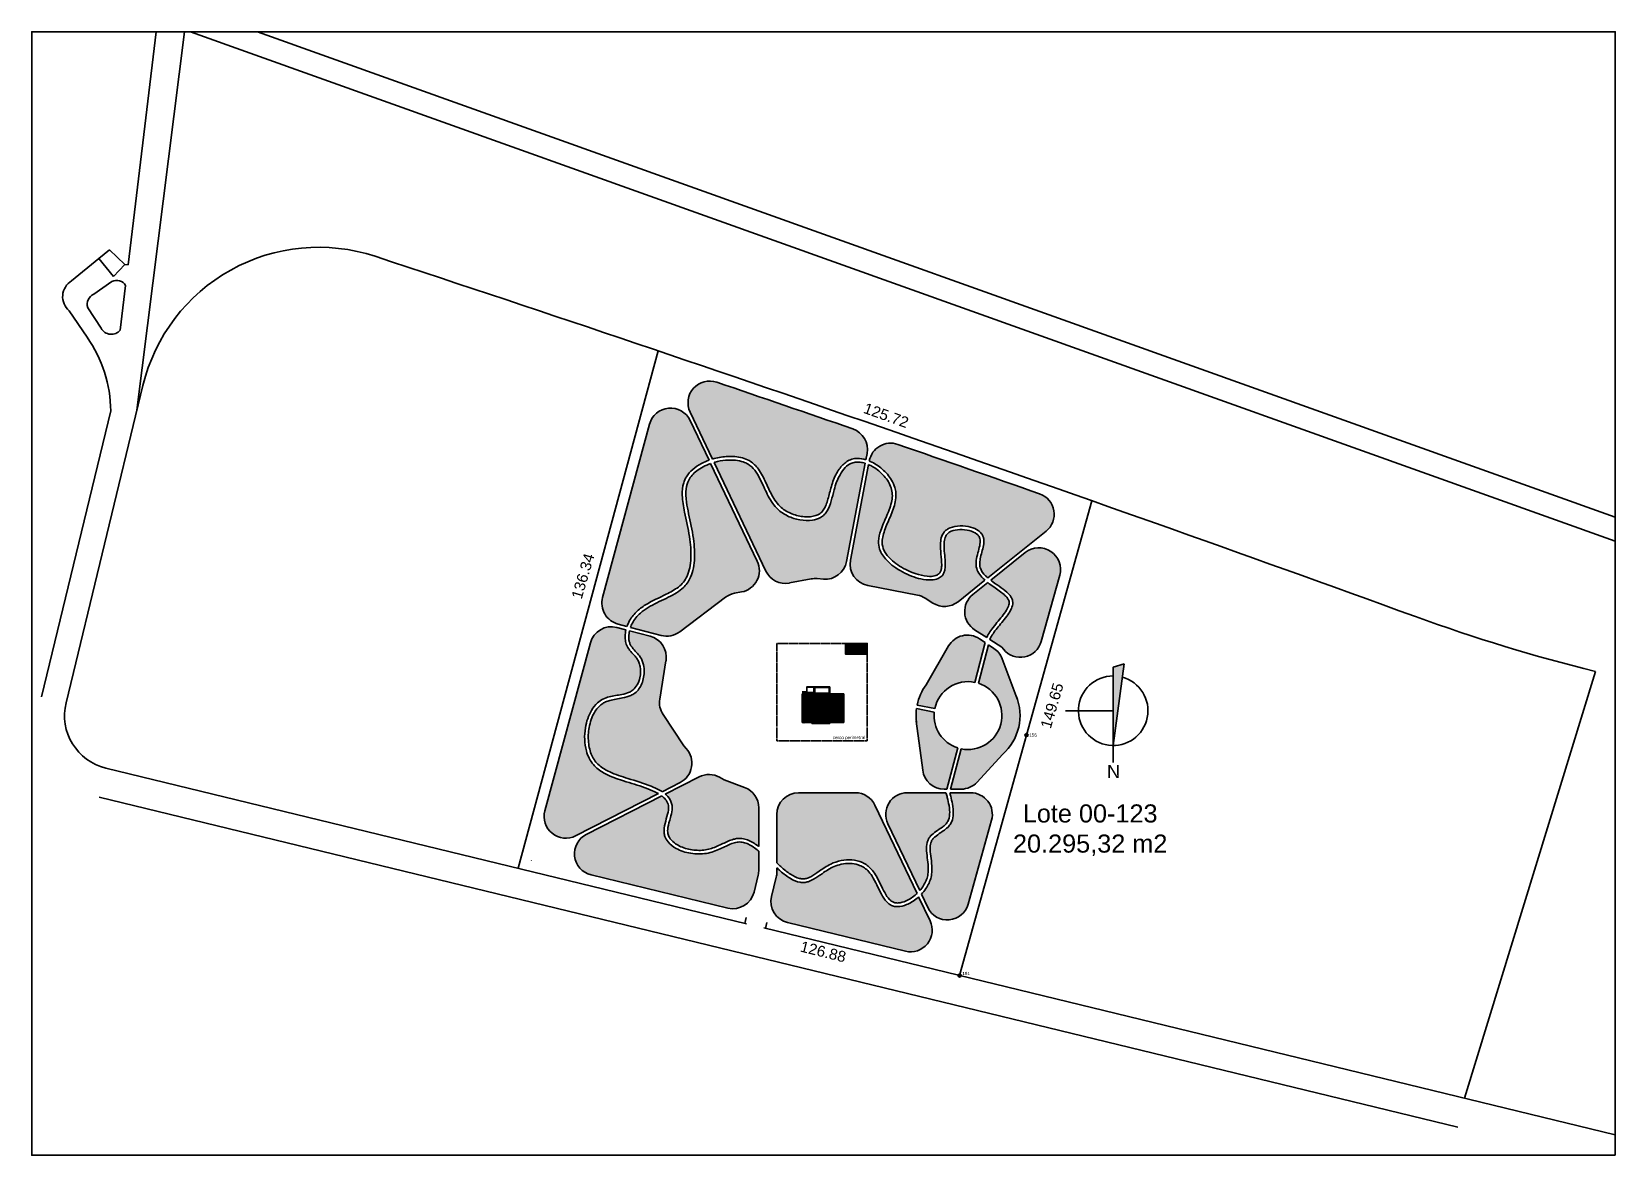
# Model space of a CAD drawing. Header units: millimetres. Extents: x 0 to 6982707, y 6395274 to 12792127.
# Drawn here: x 3492394.6 to 3492832.7, y 6395275.3 to 6395586.1 of the extents above; entities that cross this region are included whole.
import ezdxf

# ---------------------------------------------------------------- set-up
doc = ezdxf.new("R2010")
doc.units = ezdxf.units.MM
doc.header["$LTSCALE"] = 0.01
doc.linetypes.add('DASHED', pattern=[19.05, 12.7, -6.35])
for name, color, linetype in [('arboles', 8, 'Continuous'), ('auxiliar', 1, 'Continuous'), ('loteo', 4, 'Continuous'), ('mamposteria', 3, 'Continuous'), ('MEDIDALOTE', 2, 'Continuous')]:
    doc.layers.add(name, color=color, linetype=linetype)
doc.styles.add('ARIAL', font='arial.ttf')
doc.styles.add('FIJOS', font='times.ttf')
doc.dimstyles.new('PERIMETRO', dxfattribs={"dimtxt": 10, "dimasz": 2, "dimexe": 1.25, "dimexo": 0.625, "dimgap": 0.01, "dimtad": 1, "dimjust": 2, "dimzin": 1, "dimdsep": 46, "dimtxsty": 'FIJOS', "dimblk1": 'NONE', "dimsah": 1, "dimcen": 0, "dimse1": 1, "dimse2": 1, "dimsd1": 1, "dimsd2": 1, "dimclrd": 256, "dimclre": 256, "dimclrt": 2, "dimaunit": 1, "dimadec": 0, "dimazin": 0, "dimtfac": 1, "dimtofl": 0, "dimtmove": 0, "dimatfit": 3, "dimldrblk": 'NONE', "dimfxl": 1, "dimtolj": 1, "dimtzin": 0, "dimarcsym": 0})

msp = doc.modelspace()

# ---------------------------------------------------------------- texts
at = {"layer": 'loteo', "ltscale": 0.01, "attachment_point": 1, "style": 'ARIAL'}
for s, width, insert, char_height in [('\\pxqc;cerco perimetral', 10.11083, (3492615.671, 6395391.314), 0.9), ('\\pxqc;156', 10.11083, (3492666.593, 6395391.995), 0.9), ('\\pxqc;{\\H2x;N}', 10.11083, (3492688.863, 6395383.259), 1.80498), ('\\pxqc;Lote 00-123\\P20.295,32 m2', 65.03803, (3492654.936, 6395372.362), 5), ('\\pxqc;191', 10.11083, (3492648.086, 6395326.039), 0.9)]:
    msp.add_mtext_dynamic_manual_height_columns(s, width=width, gutter_width=1, heights=[0], dxfattribs=dict(at, insert=insert, char_height=char_height))

# ---------------------------------------------------------------- blocks, each defined once
blk = doc.blocks.new('*D56')
at = {"layer": 'Defpoints', "color": 0, "transparency": 16777216}
for p in [(3492542.99, 6395347.5), (3492539.5, 6395333.4), (3492678.03, 6395299.1)]:
    blk.add_point(p, dxfattribs=at)
at = {"layer": 'MEDIDALOTE', "color": 2, "transparency": 16777216, "insert": (3492613.6, 6395331.6), "char_height": 10, "attachment_point": 5, "rotation": 346.0941, "style": 'FIJOS'}
blk.add_mtext('\\A1;{\\fArial|b0|i0|c0|p34;\\H0.3x;\\C4;126.88}', dxfattribs=at)
blk = doc.blocks.new('_NONE')
at = {"color": 0, "linetype": 'ByBlock'}
blk.add_circle((0, 0), 0.25, dxfattribs=at)
blk = doc.blocks.new('*D57')
at = {"layer": 'Defpoints', "color": 0, "transparency": 16777216}
for p in [(3492565.41, 6395505.12), (3492698.67, 6395457.5), (3492697.61, 6395454.53)]:
    blk.add_point(p, dxfattribs=at)
at = {"layer": 'MEDIDALOTE', "color": 2, "transparency": 16777216, "insert": (3492631.02, 6395479.96), "char_height": 10, "attachment_point": 5, "rotation": 340.3352, "style": 'FIJOS'}
blk.add_mtext('\\A1;{\\fArial|b0|i0|c0|p34;\\H0.3x;\\C4;125.72}', dxfattribs=at)
blk = doc.blocks.new('*D58')
at = {"layer": 'Defpoints', "color": 0, "transparency": 16777216}
for p in [(3492565.7, 6395504.33), (3492568.73, 6395503.44), (3492525.8, 6395368.56)]:
    blk.add_point(p, dxfattribs=at)
at = {"layer": 'MEDIDALOTE', "color": 2, "transparency": 16777216, "insert": (3492547.15, 6395435.5), "char_height": 10, "attachment_point": 5, "rotation": 73.6233, "style": 'FIJOS'}
blk.add_mtext('\\A1;{\\fArial|b0|i0|c0|p34;\\H0.3x;\\C4;136.34}', dxfattribs=at)
blk = doc.blocks.new('*D59')
at = {"layer": 'Defpoints', "color": 0, "transparency": 16777216}
for p in [(3492695.46, 6395468.51), (3492698.48, 6395467.62), (3492655.56, 6395332.74)]:
    blk.add_point(p, dxfattribs=at)
at = {"layer": 'MEDIDALOTE', "color": 2, "transparency": 16777216, "insert": (3492676.91, 6395399.68), "char_height": 10, "attachment_point": 5, "rotation": 73.6233, "style": 'FIJOS'}
blk.add_mtext('\\A1;{\\fArial|b0|i0|c0|p34;\\H0.3x;\\C4;149.65}', dxfattribs=at)

# ---------------------------------------------------------------- dimensions: what is measured, and where the dimension line sits
at = {"layer": 'MEDIDALOTE'}
for base, p1, p2, angle, text, picture, middle in [((3492568.726, 6395503.44), (3492525.799, 6395368.561), (3492565.698, 6395504.33), 73.62332, '{\\fArial|b0|i0|c0|p34;\\H0.3x;\\C4;136.34}', '*D58', (3492548.632, 6395435.065)), ((3492697.609, 6395454.528), (3492565.414, 6395505.121), (3492698.671, 6395457.5), 340.33519, '{\\fArial|b0|i0|c0|p34;\\H0.3x;\\C4;125.72}', '*D57', (3492630.499, 6395478.51)), ((3492698.484, 6395467.618), (3492655.557, 6395332.739), (3492695.456, 6395468.508), 73.62332, '{\\fArial|b0|i0|c0|p34;\\H0.3x;\\C4;149.65}', '*D59', (3492678.39, 6395399.243)), ((3492542.99, 6395347.495), (3492678.028, 6395299.104), (3492539.501, 6395333.401), 166.09407, '{\\fArial|b0|i0|c0|p34;\\H0.3x;\\C4;126.88}', '*D56', (3492613.225, 6395330.106))]:
    dim = msp.add_linear_dim(base=base, p1=p1, p2=p2, angle=angle, text=text, dimstyle='PERIMETRO', dxfattribs=at)
    dim.commit()
    dim.dimension.update_dxf_attribs({"geometry": picture, "text_midpoint": middle, "dimtype": 161})

# ---------------------------------------------------------------- hatches: boundary and pattern name
at = {"layer": 'loteo', "linetype": 'Continuous', "ltscale": 1.2, "transparency": 33554687}
h = msp.add_hatch(color=52, dxfattribs=at)
h.dxf.hatch_style = 1
edge = h.paths.add_edge_path()
edge.add_arc((3492636.888, 6395369.587), 6, 90, 205.51259)
edge.add_line((3492631.473, 6395367.003), (3492640.295, 6395348.517))
edge.add_spline(control_points=[(3492640.295, 6395348.517), (3492640.693, 6395348.969), (3492641.057, 6395349.45), (3492641.646, 6395350.385), (3492641.884, 6395350.834), (3492642.268, 6395351.747), (3492642.414, 6395352.208), (3492642.63, 6395353.256), (3492642.677, 6395353.852), (3492642.677, 6395355.296), (3492642.585, 6395356.15), (3492642.371, 6395357.839), (3492642.25, 6395358.675), (3492642.147, 6395360.296), (3492642.164, 6395361.085), (3492642.442, 6395362.156), (3492642.56, 6395362.473), (3492642.881, 6395363.077), (3492643.087, 6395363.365), (3492643.736, 6395364.077), (3492644.234, 6395364.462), (3492645.371, 6395365.266), (3492646.022, 6395365.676), (3492646.907, 6395366.342), (3492647.199, 6395366.586), (3492647.69, 6395367.091), (3492647.886, 6395367.349), (3492648.371, 6395368.21), (3492648.537, 6395368.878), (3492648.631, 6395370.379), (3492648.555, 6395371.208), (3492648.282, 6395372.801), (3492648.11, 6395373.55), (3492647.845, 6395374.609), (3492647.768, 6395374.909), (3492647.509, 6395375.587)], knot_values=[0.2228645, 0.2228645, 0.2228645, 0.2228645, 1.7856673, 1.7856673, 3.1486279, 3.1486279, 4.5115884, 4.5115884, 6.217124, 6.217124, 8.5914695, 8.5914695, 10.965815, 10.965815, 13.3401606, 13.3401606, 14.3733803, 14.3733803, 15.4066001, 15.4066001, 17.190278, 17.190278, 19.3298147, 19.3298147, 20.5310653, 20.5310653, 21.7323159, 21.7323159, 24.2184207, 24.2184207, 26.7045256, 26.7045256, 28.7464821, 28.7464821, 29.5445958, 29.5445958, 29.5445958, 29.5445958], degree=3, periodic=0)
edge.add_line((3492647.509, 6395375.587), (3492641.821, 6395375.587))
edge.add_line((3492641.821, 6395375.587), (3492636.888, 6395375.587))
edge = h.paths.add_edge_path()
edge.add_spline(control_points=[(3492559.326, 6395421.586), (3492559.471, 6395422.003), (3492559.644, 6395422.412), (3492560.1, 6395423.328), (3492560.403, 6395423.821), (3492561.074, 6395424.732), (3492561.443, 6395425.151), (3492562.625, 6395426.318), (3492563.515, 6395426.975), (3492566.291, 6395428.699), (3492568.316, 6395429.56), (3492571.41, 6395431.092), (3492572.576, 6395431.735), (3492574.072, 6395432.901), (3492574.541, 6395433.347), (3492575.336, 6395434.338), (3492575.668, 6395434.886), (3492576.607, 6395436.914), (3492576.931, 6395438.624), (3492577.083, 6395442.364), (3492576.91, 6395444.391), (3492576.428, 6395447.572), (3492576.216, 6395448.704), (3492575.747, 6395450.952), (3492575.494, 6395452.07), (3492574.942, 6395454.78), (3492574.675, 6395456.35), (3492574.587, 6395459.045), (3492574.688, 6395460.198), (3492575.195, 6395461.871), (3492575.44, 6395462.438), (3492576.216, 6395463.723), (3492576.82, 6395464.408), (3492578.245, 6395465.633), (3492579.067, 6395466.176), (3492580.617, 6395466.989), (3492581.314, 6395467.293), (3492582.034, 6395467.553)], knot_values=[188.8866611, 188.8866611, 188.8866611, 188.8866611, 190.0492104, 190.0492104, 191.5972776, 191.5972776, 193.1453449, 193.1453449, 196.2414793, 196.2414793, 202.3163751, 202.3163751, 206.4505046, 206.4505046, 208.7288127, 208.7288127, 211.0071209, 211.0071209, 216.5099753, 216.5099753, 222.0128296, 222.0128296, 225.0198911, 225.0198911, 228.0269525, 228.0269525, 232.4220967, 232.4220967, 235.9197038, 235.9197038, 237.8113427, 237.8113427, 240.4347027, 240.4347027, 243.0580627, 243.0580627, 244.9926804, 244.9926804, 244.9926804, 244.9926804], degree=3, periodic=0)
edge.add_line((3492582.034, 6395467.553), (3492576.778, 6395478.578))
edge.add_arc((3492571.362, 6395475.997), 6, 25.48686, 164.84991)
edge.add_line((3492565.571, 6395477.565), (3492552.586, 6395429.607))
edge.add_arc((3492558.377, 6395428.039), 6, 164.84991, 255.28859)
edge.add_line((3492556.853, 6395422.235), (3492559.326, 6395421.586))
edge = h.paths.add_edge_path()
edge.add_arc((3492658.732, 6395425.715), 6, 128.70837, 237.37172)
edge.add_line((3492655.497, 6395420.662), (3492658.822, 6395418.533))
edge.add_spline(control_points=[(3492658.822, 6395418.533), (3492658.958, 6395418.816), (3492659.109, 6395419.099), (3492659.565, 6395419.872), (3492659.896, 6395420.358), (3492661.154, 6395422.064), (3492662.201, 6395423.246), (3492663.551, 6395424.951), (3492663.973, 6395425.523), (3492664.628, 6395426.604), (3492664.859, 6395427.112), (3492665.013, 6395427.782), (3492665.035, 6395427.984), (3492665.024, 6395428.369), (3492664.992, 6395428.549), (3492664.849, 6395428.958), (3492664.722, 6395429.19), (3492664.314, 6395429.75), (3492663.995, 6395430.08), (3492662.85, 6395431.088), (3492661.841, 6395431.774), (3492660.246, 6395432.893), (3492659.677, 6395433.299), (3492659.134, 6395433.727)], knot_values=[382.5862416, 382.5862416, 382.5862416, 382.5862416, 383.4420776, 383.4420776, 384.9605806, 384.9605806, 388.8600715, 388.8600715, 390.9357341, 390.9357341, 393.0113966, 393.0113966, 393.9906156, 393.9906156, 394.9698347, 394.9698347, 396.1702623, 396.1702623, 397.7850323, 397.7850323, 401.0418257, 401.0418257, 402.8098167, 402.8098167, 402.8098167, 402.8098167], degree=3, periodic=0)
edge.add_line((3492659.134, 6395433.727), (3492654.98, 6395430.397))
edge = h.paths.add_edge_path()
edge.add_arc((3492673.234, 6395437.337), 6, 344.46251, 488.70837)
edge.add_line((3492669.482, 6395442.019), (3492659.937, 6395434.37))
edge.add_spline(control_points=[(3492659.937, 6395434.37), (3492660.138, 6395434.215), (3492660.344, 6395434.061), (3492661.305, 6395433.361), (3492662.093, 6395432.83), (3492663.568, 6395431.764), (3492664.256, 6395431.231), (3492665.158, 6395430.3), (3492665.454, 6395429.926), (3492665.813, 6395429.252), (3492665.92, 6395428.968), (3492666.035, 6395428.379), (3492666.044, 6395428.081), (3492665.953, 6395427.209), (3492665.747, 6395426.644), (3492665.166, 6395425.517), (3492664.789, 6395424.954), (3492663.94, 6395423.815), (3492663.468, 6395423.239), (3492662.142, 6395421.636), (3492661.268, 6395420.595), (3492660.28, 6395419.126), (3492660.019, 6395418.693), (3492659.758, 6395418.173), (3492659.714, 6395418.081), (3492659.672, 6395417.989)], knot_values=[382.7935615, 382.7935615, 382.7935615, 382.7935615, 383.4694444, 383.4694444, 385.9069017, 385.9069017, 388.3443589, 388.3443589, 389.8694044, 389.8694044, 390.8756931, 390.8756931, 391.8819818, 391.8819818, 393.839843, 393.839843, 395.7977043, 395.7977043, 397.7555655, 397.7555655, 401.1894001, 401.1894001, 402.6287506, 402.6287506, 402.937795, 402.937795, 402.937795, 402.937795], degree=3, periodic=0)
edge.add_line((3492659.672, 6395417.989), (3492662.997, 6395415.86))
edge.add_line((3492662.997, 6395415.86), (3492663.463, 6395415.279))
edge.add_arc((3492668.144, 6395419.032), 6, 218.71674, 344.46181)
edge.add_line((3492673.925, 6395417.424), (3492679.015, 6395435.73))
edge = h.paths.add_edge_path()
edge.add_arc((3492632.252, 6395466.277), 6, 70.90294, 169.55259)
edge.add_spline(control_points=[(3492626.352, 6395467.365), (3492626.443, 6395467.327), (3492626.534, 6395467.288), (3492627.8, 6395466.726), (3492628.938, 6395465.983), (3492630.96, 6395464.206), (3492631.845, 6395463.172), (3492632.902, 6395461.391), (3492633.218, 6395460.694), (3492633.566, 6395459.511), (3492633.656, 6395459.033), (3492633.741, 6395458.084), (3492633.737, 6395457.611), (3492633.578, 6395455.739), (3492633.137, 6395454.369), (3492632.071, 6395451.689), (3492631.445, 6395450.378), (3492630.424, 6395447.832), (3492630.031, 6395446.599), (3492629.88, 6395444.641), (3492629.953, 6395443.882), (3492630.342, 6395442.772), (3492630.516, 6395442.411), (3492630.962, 6395441.683), (3492631.232, 6395441.32), (3492632.492, 6395439.865), (3492633.819, 6395438.823), (3492636.77, 6395437.079), (3492638.394, 6395436.376), (3492641.046, 6395435.619), (3492642.117, 6395435.442), (3492643.694, 6395435.427), (3492644.273, 6395435.505), (3492645.102, 6395435.786), (3492645.397, 6395435.953), (3492645.808, 6395436.327), (3492645.95, 6395436.515), (3492646.171, 6395436.975), (3492646.251, 6395437.256), (3492646.354, 6395437.902), (3492646.376, 6395438.267), (3492646.376, 6395439.529), (3492646.27, 6395440.536), (3492646.078, 6395442.603), (3492645.994, 6395443.665), (3492646.095, 6395445.328), (3492646.198, 6395445.965), (3492646.562, 6395446.949), (3492646.761, 6395447.323), (3492647.235, 6395447.915), (3492647.485, 6395448.148), (3492648.044, 6395448.543), (3492648.353, 6395448.708), (3492649.511, 6395449.19), (3492650.472, 6395449.359), (3492652.443, 6395449.411), (3492653.454, 6395449.292), (3492655.162, 6395448.826), (3492655.884, 6395448.519), (3492656.807, 6395447.883), (3492657.095, 6395447.628), (3492657.517, 6395447.11), (3492657.669, 6395446.858), (3492657.889, 6395446.329), (3492657.959, 6395446.054), (3492658.081, 6395445.185), (3492658.03, 6395444.576), (3492657.814, 6395443.343), (3492657.648, 6395442.717), (3492657.317, 6395441.472), (3492657.151, 6395440.853), (3492656.953, 6395439.805), (3492656.898, 6395439.365), (3492656.893, 6395438.686), (3492656.913, 6395438.432), (3492657.004, 6395437.948), (3492657.076, 6395437.712), (3492657.441, 6395436.831), (3492657.903, 6395436.212), (3492658.697, 6395435.414), (3492658.914, 6395435.213), (3492659.143, 6395435.015)], knot_values=[304.2162599, 304.2162599, 304.2162599, 304.2162599, 304.4715884, 304.4715884, 307.7812107, 307.7812107, 311.0908329, 311.0908329, 313.0816556, 313.0816556, 314.3999624, 314.3999624, 315.7182692, 315.7182692, 319.6601884, 319.6601884, 323.6021077, 323.6021077, 327.544027, 327.544027, 330.2077177, 330.2077177, 331.5035939, 331.5035939, 332.79947, 332.79947, 336.7661274, 336.7661274, 340.7327847, 340.7327847, 343.6175466, 343.6175466, 345.655708, 345.655708, 347.2156955, 347.2156955, 348.4282836, 348.4282836, 349.6408717, 349.6408717, 350.8534598, 350.8534598, 353.5246123, 353.5246123, 356.1957649, 356.1957649, 357.9530135, 357.9530135, 359.140714, 359.140714, 360.062124, 360.062124, 360.983534, 360.983534, 363.305037, 363.305037, 365.62654, 365.62654, 367.578551, 367.578551, 368.6352728, 368.6352728, 369.4610821, 369.4610821, 370.2868914, 370.2868914, 372.0285716, 372.0285716, 373.7702518, 373.7702518, 375.5119319, 375.5119319, 376.852372, 376.852372, 377.723451, 377.723451, 378.59453, 378.59453, 381.0319872, 381.0319872, 381.8693618, 381.8693618, 381.8693618, 381.8693618], degree=3, periodic=0)
edge.add_line((3492659.143, 6395435.015), (3492675.239, 6395447.914))
edge.add_arc((3492671.487, 6395452.596), 6, 308.70838, 430.65942)
edge.add_arc((3489323.192, 6385913.034), 10116.11, 70.6594182, 70.8949009)
edge = h.paths.add_edge_path()
edge.add_spline(control_points=[(3492658.35, 6395434.38), (3492658.174, 6395434.537), (3492658.002, 6395434.697), (3492657.372, 6395435.323), (3492656.957, 6395435.815), (3492656.303, 6395436.888), (3492656.064, 6395437.471), (3492655.896, 6395438.484), (3492655.883, 6395438.876), (3492655.944, 6395439.977), (3492656.092, 6395440.689), (3492656.439, 6395442.09), (3492656.639, 6395442.779), (3492656.942, 6395444.076), (3492657.044, 6395444.685), (3492657.036, 6395445.465), (3492657.009, 6395445.698), (3492656.901, 6395446.124), (3492656.821, 6395446.316), (3492656.563, 6395446.725), (3492656.36, 6395446.943), (3492655.585, 6395447.552), (3492654.849, 6395447.885), (3492653.193, 6395448.315), (3492652.274, 6395448.414), (3492650.516, 6395448.35), (3492649.677, 6395448.186), (3492648.766, 6395447.792), (3492648.546, 6395447.672), (3492648.161, 6395447.402), (3492647.998, 6395447.255), (3492647.563, 6395446.744), (3492647.362, 6395446.317), (3492647.1, 6395445.307), (3492647.043, 6395444.727), (3492647.027, 6395443.386), (3492647.084, 6395442.611), (3492647.225, 6395441.048), (3492647.309, 6395440.26), (3492647.393, 6395438.75), (3492647.393, 6395438.029), (3492647.226, 6395437.037), (3492647.14, 6395436.719), (3492646.884, 6395436.127), (3492646.71, 6395435.855), (3492646.191, 6395435.282), (3492645.805, 6395435.022), (3492644.824, 6395434.599), (3492644.201, 6395434.478), (3492642.63, 6395434.397), (3492641.641, 6395434.505), (3492638.95, 6395435.102), (3492637.178, 6395435.782), (3492633.873, 6395437.563), (3492632.34, 6395438.662), (3492630.711, 6395440.366), (3492630.309, 6395440.864), (3492629.646, 6395441.895), (3492629.387, 6395442.43), (3492628.986, 6395443.692), (3492628.902, 6395444.424), (3492628.956, 6395446.143), (3492629.182, 6395447.128), (3492629.959, 6395449.499), (3492630.607, 6395450.883), (3492631.793, 6395453.634), (3492632.328, 6395455), (3492632.692, 6395456.94), (3492632.747, 6395457.541), (3492632.701, 6395458.729), (3492632.598, 6395459.316), (3492632.032, 6395461.038), (3492631.339, 6395462.171), (3492629.555, 6395464.202), (3492628.464, 6395465.101), (3492626.933, 6395465.994), (3492626.548, 6395466.19), (3492626.161, 6395466.359)], knot_values=[304.4119291, 304.4119291, 304.4119291, 304.4119291, 305.0248887, 305.0248887, 306.7549728, 306.7549728, 308.4850569, 308.4850569, 309.5489474, 309.5489474, 311.4652862, 311.4652862, 313.381625, 313.381625, 315.2979638, 315.2979638, 316.2149866, 316.2149866, 317.1320094, 317.1320094, 318.277527, 318.277527, 320.5863158, 320.5863158, 322.8951045, 322.8951045, 325.2038933, 325.2038933, 326.0434016, 326.0434016, 326.8829099, 326.8829099, 328.6465043, 328.6465043, 330.4100987, 330.4100987, 332.4516589, 332.4516589, 334.493219, 334.493219, 336.5347792, 336.5347792, 337.5653779, 337.5653779, 338.5959767, 338.5959767, 340.1137784, 340.1137784, 342.0400335, 342.0400335, 344.6075305, 344.6075305, 348.7328314, 348.7328314, 352.8581324, 352.8581324, 354.4687581, 354.4687581, 356.0793839, 356.0793839, 358.2278129, 358.2278129, 361.1531863, 361.1531863, 365.3106631, 365.3106631, 369.4681399, 369.4681399, 371.3653025, 371.3653025, 373.2624651, 373.2624651, 376.8892708, 376.8892708, 380.5160765, 380.5160765, 381.7103986, 381.7103986, 381.7103986, 381.7103986], degree=3, periodic=0)
edge.add_line((3492626.161, 6395466.359), (3492621.137, 6395439.907))
edge.add_arc((3492627.031, 6395438.787), 6, 169.24607, 259.24607)
edge.add_line((3492625.912, 6395432.892), (3492639.675, 6395430.278))
edge.add_arc((3492638.556, 6395424.384), 6, 57.37172, 79.24607, ccw=False)
edge.add_line((3492641.791, 6395429.437), (3492643.941, 6395428.061))
edge.add_arc((3492647.176, 6395433.114), 6, 237.37172, 308.70837)
edge.add_line((3492650.928, 6395428.432), (3492658.35, 6395434.38))
edge = h.paths.add_edge_path()
edge.add_arc((3492582.203, 6395483.467), 6, 71.20284, 205.48686)
edge.add_line((3492576.787, 6395480.885), (3492582.991, 6395467.869))
edge.add_spline(control_points=[(3492582.991, 6395467.869), (3492584.236, 6395468.241), (3492585.53, 6395468.483), (3492588.367, 6395468.691), (3492589.9, 6395468.582), (3492591.913, 6395468.02), (3492592.519, 6395467.781), (3492593.535, 6395467.222), (3492593.957, 6395466.922), (3492594.723, 6395466.25), (3492595.069, 6395465.878), (3492596.25, 6395464.397), (3492596.903, 6395463.122), (3492598.14, 6395460.488), (3492598.724, 6395459.126), (3492600.123, 6395456.597), (3492600.936, 6395455.434), (3492602.418, 6395454.13), (3492602.875, 6395453.798), (3492603.87, 6395453.205), (3492604.404, 6395452.944), (3492606.067, 6395452.283), (3492607.258, 6395452.005), (3492609.536, 6395451.828), (3492610.623, 6395451.932), (3492611.97, 6395452.384), (3492612.372, 6395452.584), (3492613.053, 6395453.073), (3492613.339, 6395453.365), (3492613.846, 6395454.054), (3492614.066, 6395454.451), (3492614.667, 6395455.802), (3492614.964, 6395456.899), (3492615.563, 6395459.241), (3492615.866, 6395460.486), (3492616.749, 6395462.916), (3492617.323, 6395464.087), (3492618.631, 6395465.925), (3492619.322, 6395466.645), (3492620.558, 6395467.451), (3492621.025, 6395467.677), (3492622.019, 6395467.977), (3492622.539, 6395468.05), (3492623.832, 6395468.067), (3492624.617, 6395467.941), (3492625.399, 6395467.705)], knot_values=[245.8387772, 245.8387772, 245.8387772, 245.8387772, 249.1017747, 249.1017747, 253.1091336, 253.1091336, 254.9786167, 254.9786167, 256.5268139, 256.5268139, 258.0750111, 258.0750111, 262.2859521, 262.2859521, 266.4968931, 266.4968931, 270.7078341, 270.7078341, 272.3444193, 272.3444193, 273.9810044, 273.9810044, 277.2541747, 277.2541747, 280.5273451, 280.5273451, 282.1632819, 282.1632819, 283.7696484, 283.7696484, 285.376015, 285.376015, 288.7149095, 288.7149095, 292.0538039, 292.0538039, 295.3926984, 295.3926984, 298.160858, 298.160858, 299.6614121, 299.6614121, 301.1619662, 301.1619662, 303.3308079, 303.3308079, 303.3308079, 303.3308079], degree=3, periodic=0)
edge.add_line((3492625.399, 6395467.705), (3492625.73, 6395469.449))
edge.add_arc((3492619.835, 6395470.569), 6, 349.24678, 430.96935)
edge.add_arc((3489323.192, 6385913.034), 10116.11, 70.969352, 71.1948051)
edge = h.paths.add_edge_path()
edge.add_spline(control_points=[(3492595.779, 6395359.42), (3492595.632, 6395359.541), (3492595.485, 6395359.659), (3492594.394, 6395360.514), (3492593.459, 6395361.122), (3492592.085, 6395361.704), (3492591.625, 6395361.843), (3492590.701, 6395361.99), (3492590.242, 6395361.987), (3492589.288, 6395361.838), (3492588.795, 6395361.694), (3492587.294, 6395361.132), (3492586.236, 6395360.583), (3492583.931, 6395359.542), (3492582.678, 6395359.049), (3492579.896, 6395358.577), (3492578.404, 6395358.597), (3492575.521, 6395359.073), (3492574.129, 6395359.53), (3492572.049, 6395360.677), (3492571.27, 6395361.282), (3492570.312, 6395362.454), (3492570.018, 6395362.953), (3492569.699, 6395363.848), (3492569.618, 6395364.223), (3492569.553, 6395364.985), (3492569.567, 6395365.371), (3492569.708, 6395366.643), (3492569.96, 6395367.536), (3492570.45, 6395369.256), (3492570.689, 6395370.085), (3492570.821, 6395371.118), (3492570.834, 6395371.403), (3492570.799, 6395371.938), (3492570.753, 6395372.191), (3492570.526, 6395372.946), (3492570.254, 6395373.414), (3492569.612, 6395374.15), (3492569.303, 6395374.432), (3492568.951, 6395374.702)], knot_values=[83.3866227, 83.3866227, 83.3866227, 83.3866227, 83.906224, 83.906224, 87.2604187, 87.2604187, 88.9942275, 88.9942275, 90.8118019, 90.8118019, 92.6293763, 92.6293763, 96.1545228, 96.1545228, 99.6796692, 99.6796692, 103.2048157, 103.2048157, 106.7299622, 106.7299622, 109.3816159, 109.3816159, 111.0477843, 111.0477843, 112.1406388, 112.1406388, 113.2334932, 113.2334932, 115.7471713, 115.7471713, 118.2608494, 118.2608494, 119.3216249, 119.3216249, 120.3824004, 120.3824004, 122.6269677, 122.6269677, 124.1315346, 124.1315346, 124.1315346, 124.1315346], degree=3, periodic=0)
edge.add_line((3492568.951, 6395374.702), (3492548.068, 6395364.056))
edge.add_arc((3492550.792, 6395358.711), 6, 117.00953, 256.3468)
edge.add_line((3492549.376, 6395352.88), (3492587.218, 6395343.688))
edge.add_arc((3492588.634, 6395349.519), 6, 256.34714, 346.3468)
edge.add_line((3492594.465, 6395348.103), (3492595.609, 6395352.815))
edge.add_arc((3492589.779, 6395354.231), 6, 346.3468, 360.00071)
edge.add_line((3492595.779, 6395354.232), (3492595.779, 6395359.42))
edge = h.paths.add_edge_path()
edge.add_arc((3492589.779, 6395371.421), 6, 360, 429.55062)
edge.add_line((3492591.875, 6395377.043), (3492586.212, 6395379.155))
edge.add_line((3492586.212, 6395379.155), (3492584.958, 6395379.859))
edge.add_arc((3492582.019, 6395374.628), 6, 60.67295, 117.00953)
edge.add_line((3492579.294, 6395379.974), (3492569.926, 6395375.199))
edge.add_spline(control_points=[(3492569.926, 6395375.199), (3492570.033, 6395375.107), (3492570.136, 6395375.014), (3492570.774, 6395374.399), (3492571.207, 6395373.814), (3492571.631, 6395372.8), (3492571.733, 6395372.428), (3492571.836, 6395371.648), (3492571.834, 6395371.237), (3492571.715, 6395370.128), (3492571.531, 6395369.416), (3492571.07, 6395367.766), (3492570.78, 6395366.826), (3492570.599, 6395365.659), (3492570.571, 6395365.366), (3492570.565, 6395364.806), (3492570.587, 6395364.543), (3492570.714, 6395363.921), (3492570.85, 6395363.569), (3492571.36, 6395362.677), (3492571.832, 6395362.163), (3492573.256, 6395361.072), (3492574.325, 6395360.554), (3492576.669, 6395359.845), (3492577.945, 6395359.652), (3492579.807, 6395359.644), (3492580.42, 6395359.688), (3492581.594, 6395359.873), (3492582.158, 6395360.017), (3492583.791, 6395360.548), (3492584.814, 6395361.033), (3492586.804, 6395361.975), (3492587.769, 6395362.433), (3492589.144, 6395362.821), (3492589.536, 6395362.902), (3492590.331, 6395362.983), (3492590.736, 6395362.979), (3492591.642, 6395362.868), (3492592.142, 6395362.736), (3492593.626, 6395362.176), (3492594.59, 6395361.587), (3492595.62, 6395360.819), (3492595.7, 6395360.759), (3492595.779, 6395360.698)], knot_values=[84.1061652, 84.1061652, 84.1061652, 84.1061652, 84.5380709, 84.5380709, 86.88054, 86.88054, 88.1193662, 88.1193662, 89.3581923, 89.3581923, 91.4425752, 91.4425752, 94.1840183, 94.1840183, 95.148091, 95.148091, 96.1121638, 96.1121638, 97.5190861, 97.5190861, 99.8378412, 99.8378412, 103.0920938, 103.0920938, 106.3463465, 106.3463465, 107.9734728, 107.9734728, 109.6005991, 109.6005991, 112.8123562, 112.8123562, 116.0241133, 116.0241133, 117.2901725, 117.2901725, 118.5562317, 118.5562317, 120.1633094, 120.1633094, 123.3827699, 123.3827699, 123.6514396, 123.6514396, 123.6514396, 123.6514396], degree=3, periodic=0)
edge.add_line((3492595.779, 6395360.698), (3492595.779, 6395371.421))
edge = h.paths.add_edge_path()
edge.add_arc((3492654.397, 6395369.587), 6, 344.46181, 450)
edge.add_line((3492654.397, 6395375.587), (3492648.625, 6395375.587))
edge.add_spline(control_points=[(3492648.625, 6395375.587), (3492648.708, 6395375.267), (3492648.791, 6395374.947), (3492649.053, 6395373.901), (3492649.223, 6395373.177), (3492649.525, 6395371.52), (3492649.628, 6395370.594), (3492649.557, 6395368.969), (3492649.424, 6395368.256), (3492648.991, 6395367.247), (3492648.8, 6395366.914), (3492648.246, 6395366.188), (3492647.854, 6395365.825), (3492647.016, 6395365.16), (3492646.568, 6395364.856), (3492645.561, 6395364.175), (3492645.007, 6395363.804), (3492644.311, 6395363.214), (3492644.098, 6395363.004), (3492643.754, 6395362.58), (3492643.623, 6395362.364), (3492643.412, 6395361.896), (3492643.334, 6395361.647), (3492643.151, 6395360.755), (3492643.152, 6395360.034), (3492643.285, 6395358.46), (3492643.414, 6395357.61), (3492643.624, 6395355.836), (3492643.706, 6395354.913), (3492643.645, 6395353.409), (3492643.578, 6395352.837), (3492643.183, 6395351.146), (3492642.667, 6395350.063), (3492641.625, 6395348.533), (3492641.21, 6395348.02), (3492640.76, 6395347.542)], knot_values=[0.1106709, 0.1106709, 0.1106709, 0.1106709, 0.9571701, 0.9571701, 2.8715103, 2.8715103, 5.4117275, 5.4117275, 7.5366513, 7.5366513, 8.6545582, 8.6545582, 10.1495825, 10.1495825, 11.6446069, 11.6446069, 13.5823819, 13.5823819, 14.6265246, 14.6265246, 15.6582083, 15.6582083, 16.6898921, 16.6898921, 19.1150421, 19.1150421, 21.5401921, 21.5401921, 23.9653421, 23.9653421, 25.4312848, 25.4312848, 28.3105402, 28.3105402, 29.8830104, 29.8830104, 29.8830104, 29.8830104], degree=3, periodic=0)
edge.add_line((3492640.76, 6395347.542), (3492642.536, 6395343.821))
edge.add_arc((3492647.951, 6395346.405), 6, 205.51259, 344.46181)
edge.add_line((3492653.732, 6395344.798), (3492660.177, 6395367.98))
h = msp.add_hatch(color=52, dxfattribs=at)
h.dxf.hatch_style = 1
edge = h.paths.add_edge_path()
edge.add_spline(control_points=[(3492582.467, 6395466.645), (3492581.027, 6395466.135), (3492579.693, 6395465.44), (3492578.126, 6395464.236), (3492577.69, 6395463.833), (3492576.948, 6395462.985), (3492576.646, 6395462.542), (3492576.028, 6395461.331), (3492575.803, 6395460.525), (3492575.554, 6395458.515), (3492575.618, 6395457.267), (3492576.078, 6395453.883), (3492576.641, 6395451.645), (3492577.329, 6395448.2), (3492577.532, 6395447.041), (3492577.972, 6395443.816), (3492578.106, 6395441.769), (3492577.841, 6395437.941), (3492577.441, 6395436.157), (3492576.371, 6395434.12), (3492576.061, 6395433.642), (3492575.346, 6395432.755), (3492574.939, 6395432.349), (3492573.897, 6395431.468), (3492573.231, 6395431.019), (3492570.992, 6395429.7), (3492569.271, 6395428.953), (3492565.939, 6395427.315), (3492564.331, 6395426.426), (3492562.564, 6395424.875), (3492562.145, 6395424.446), (3492561.394, 6395423.509), (3492561.06, 6395422.998), (3492560.594, 6395422.085), (3492560.433, 6395421.712), (3492560.298, 6395421.331)], knot_values=[188.9612179, 188.9612179, 188.9612179, 188.9612179, 193.045624, 193.045624, 194.895849, 194.895849, 196.7460741, 196.7460741, 199.6962679, 199.6962679, 203.5737379, 203.5737379, 209.623933, 209.623933, 212.6490305, 212.6490305, 218.0955234, 218.0955234, 223.5420164, 223.5420164, 225.3382415, 225.3382415, 227.1344666, 227.1344666, 229.5851895, 229.5851895, 234.9095082, 234.9095082, 240.2338269, 240.2338269, 242.0674359, 242.0674359, 243.901045, 243.901045, 245.0808806, 245.0808806, 245.0808806, 245.0808806], degree=3, periodic=0)
edge.add_line((3492560.298, 6395421.331), (3492568.768, 6395419.107))
edge.add_arc((3492570.292, 6395424.91), 6, 255.28859, 306.93381)
edge.add_line((3492573.897, 6395420.114), (3492586.603, 6395429.666))
edge.add_arc((3492590.208, 6395424.87), 6, 100.58987, 126.93381, ccw=False)
edge.add_line((3492589.106, 6395430.767), (3492591.041, 6395431.129))
edge.add_arc((3492589.939, 6395437.027), 6, 280.58987, 385.48686)
edge.add_line((3492595.355, 6395439.609), (3492582.467, 6395466.645))
h = msp.add_hatch(color=52, dxfattribs=at)
h.dxf.hatch_style = 1
edge = h.paths.add_edge_path()
edge.add_spline(control_points=[(3492625.211, 6395466.716), (3492624.741, 6395466.864), (3492624.276, 6395466.966), (3492623.354, 6395467.072), (3492622.898, 6395467.071), (3492622.034, 6395466.951), (3492621.63, 6395466.832), (3492620.696, 6395466.395), (3492620.183, 6395466.016), (3492619.167, 6395464.992), (3492618.678, 6395464.316), (3492617.897, 6395462.938), (3492617.586, 6395462.259), (3492617.056, 6395460.857), (3492616.839, 6395460.131), (3492616.357, 6395458.352), (3492616.114, 6395457.297), (3492615.53, 6395455.305), (3492615.189, 6395454.365), (3492614.459, 6395453.175), (3492614.194, 6395452.827), (3492613.574, 6395452.206), (3492613.216, 6395451.936), (3492612.162, 6395451.348), (3492611.405, 6395451.113), (3492609.509, 6395450.824), (3492608.327, 6395450.861), (3492606.009, 6395451.27), (3492604.873, 6395451.628), (3492603.298, 6395452.379), (3492602.795, 6395452.664), (3492601.853, 6395453.304), (3492601.418, 6395453.659), (3492600.514, 6395454.526), (3492600.066, 6395455.054), (3492598.722, 6395456.903), (3492598.022, 6395458.338), (3492596.942, 6395460.673), (3492596.534, 6395461.59), (3492595.663, 6395463.3), (3492595.201, 6395464.092), (3492594.136, 6395465.459), (3492593.537, 6395466.033), (3492592.407, 6395466.718), (3492591.954, 6395466.925), (3492590.821, 6395467.313), (3492590.115, 6395467.463), (3492587.588, 6395467.741), (3492585.587, 6395467.545), (3492583.601, 6395467.004), (3492583.514, 6395466.979), (3492583.427, 6395466.954)], knot_values=[245.9766411, 245.9766411, 245.9766411, 245.9766411, 247.4311887, 247.4311887, 248.954514, 248.954514, 250.4778394, 250.4778394, 252.6369575, 252.6369575, 255.1112484, 255.1112484, 257.1639462, 257.1639462, 259.216644, 259.216644, 262.1592219, 262.1592219, 265.1017998, 265.1017998, 266.459458, 266.459458, 267.8171162, 267.8171162, 270.1018247, 270.1018247, 273.17915, 273.17915, 276.135547, 276.135547, 277.6137454, 277.6137454, 279.0919439, 279.0919439, 280.9827881, 280.9827881, 285.3881266, 285.3881266, 288.3041293, 288.3041293, 291.2201321, 291.2201321, 294.1361349, 294.1361349, 295.7908943, 295.7908943, 297.9753486, 297.9753486, 303.1947542, 303.1947542, 303.4339932, 303.4339932, 303.4339932, 303.4339932], degree=3, periodic=0)
edge.add_line((3492583.427, 6395466.954), (3492597.745, 6395436.918))
edge.add_arc((3492603.162, 6395439.499), 6, 205.48686, 280.58987)
edge.add_line((3492604.264, 6395433.602), (3492610.275, 6395434.725))
edge.add_arc((3492611.377, 6395428.827), 6, 85.14451, 100.58987, ccw=False)
edge.add_line((3492611.885, 6395434.806), (3492613.642, 6395434.657))
edge.add_arc((3492614.15, 6395440.635), 6, 265.14451, 349.24607)
edge.add_line((3492620.045, 6395439.516), (3492625.211, 6395466.716))
h = msp.add_hatch(color=52, dxfattribs=at)
h.dxf.hatch_style = 1
edge = h.paths.add_edge_path()
edge.add_spline(control_points=[(3492567.999, 6395375.339), (3492567.511, 6395375.628), (3492566.971, 6395375.9), (3492564.699, 6395376.915), (3492562.681, 6395377.547), (3492559.617, 6395378.485), (3492558.57, 6395378.801), (3492555.846, 6395379.698), (3492554.257, 6395380.302), (3492551.778, 6395381.711), (3492550.81, 6395382.449), (3492549.574, 6395383.89), (3492549.186, 6395384.468), (3492548.541, 6395385.746), (3492548.284, 6395386.441), (3492547.559, 6395389.15), (3492547.477, 6395391.397), (3492548.098, 6395395.28), (3492548.652, 6395396.951), (3492549.96, 6395399.146), (3492550.516, 6395399.85), (3492551.625, 6395400.849), (3492552.131, 6395401.204), (3492553.233, 6395401.761), (3492553.815, 6395401.958), (3492555.561, 6395402.414), (3492556.757, 6395402.556), (3492558.633, 6395402.928), (3492559.358, 6395403.119), (3492560.355, 6395403.576), (3492560.689, 6395403.775), (3492561.444, 6395404.389), (3492561.839, 6395404.88), (3492562.483, 6395406.034), (3492562.729, 6395406.694), (3492563.118, 6395408.412), (3492563.152, 6395409.508), (3492562.886, 6395410.937), (3492562.765, 6395411.349), (3492562.461, 6395412.067), (3492562.286, 6395412.377), (3492561.868, 6395412.974), (3492561.629, 6395413.262), (3492560.943, 6395414.037), (3492560.468, 6395414.52), (3492559.822, 6395415.347), (3492559.612, 6395415.652), (3492559.204, 6395416.422), (3492559.041, 6395416.896), (3492558.841, 6395417.874), (3492558.803, 6395418.38), (3492558.831, 6395419.468), (3492558.911, 6395420.051), (3492559.047, 6395420.625)], knot_values=[125.3658806, 125.3658806, 125.3658806, 125.3658806, 127.1161021, 127.1161021, 132.2516534, 132.2516534, 134.9164371, 134.9164371, 139.487215, 139.487215, 143.0892248, 143.0892248, 145.1076568, 145.1076568, 147.1260888, 147.1260888, 152.5841614, 152.5841614, 156.9813144, 156.9813144, 159.4211252, 159.4211252, 161.1467867, 161.1467867, 162.8724483, 162.8724483, 166.2282777, 166.2282777, 168.5752483, 168.5752483, 169.9260488, 169.9260488, 171.9677465, 171.9677465, 174.0094442, 174.0094442, 177.0353028, 177.0353028, 178.339169, 178.339169, 179.4932698, 179.4932698, 180.6473707, 180.6473707, 182.6202823, 182.6202823, 183.6726525, 183.6726525, 185.0595778, 185.0595778, 186.4465031, 186.4465031, 188.0075491, 188.0075491, 188.0075491, 188.0075491], degree=3, periodic=0)
edge.add_line((3492559.047, 6395420.625), (3492556.506, 6395421.292))
edge.add_arc((3492554.983, 6395415.489), 6, 75.28859, 164.84708)
edge.add_line((3492549.191, 6395417.057), (3492536.607, 6395370.592))
edge.add_arc((3492542.399, 6395369.024), 6, 164.84638, 297.00953)
edge.add_line((3492545.124, 6395363.678), (3492567.999, 6395375.339))
h = msp.add_hatch(color=52, dxfattribs=at)
h.dxf.hatch_style = 1
edge = h.paths.add_edge_path()
edge.add_arc((3492574.317, 6395400.543), 6, 170.79205, 213.2646, ccw=False)
edge.add_line((3492568.395, 6395401.503), (3492570.114, 6395412.111))
edge.add_arc((3492564.192, 6395413.071), 6, 350.79205, 435.28859)
edge.add_line((3492565.715, 6395418.875), (3492560.015, 6395420.371))
edge.add_spline(control_points=[(3492560.015, 6395420.371), (3492559.96, 6395420.135), (3492559.916, 6395419.898), (3492559.795, 6395419.032), (3492559.789, 6395418.411), (3492559.92, 6395417.547), (3492559.987, 6395417.27), (3492560.17, 6395416.745), (3492560.285, 6395416.5), (3492560.6, 6395415.973), (3492560.812, 6395415.693), (3492561.399, 6395414.995), (3492561.804, 6395414.578), (3492562.597, 6395413.672), (3492562.986, 6395413.18), (3492563.475, 6395412.265), (3492563.625, 6395411.901), (3492563.956, 6395410.841), (3492564.066, 6395410.114), (3492564.113, 6395408.143), (3492563.882, 6395406.883), (3492563.203, 6395405.247), (3492562.938, 6395404.76), (3492562.308, 6395403.881), (3492561.94, 6395403.489), (3492561.177, 6395402.898), (3492560.8, 6395402.679), (3492559.668, 6395402.161), (3492558.875, 6395401.958), (3492556.892, 6395401.563), (3492555.689, 6395401.419), (3492554.186, 6395401.02), (3492553.783, 6395400.886), (3492553.031, 6395400.553), (3492552.682, 6395400.351), (3492551.545, 6395399.526), (3492550.859, 6395398.721), (3492549.61, 6395396.578), (3492549.122, 6395395.158), (3492548.613, 6395392.317), (3492548.553, 6395390.908), (3492548.803, 6395388.227), (3492549.114, 6395386.956), (3492550.091, 6395384.8), (3492550.758, 6395383.934), (3492552.43, 6395382.467), (3492553.436, 6395381.866), (3492555.318, 6395380.999), (3492556.109, 6395380.692), (3492557.785, 6395380.103), (3492558.673, 6395379.822), (3492561.722, 6395378.881), (3492563.977, 6395378.229), (3492566.811, 6395377.084), (3492567.608, 6395376.715), (3492568.574, 6395376.164), (3492568.81, 6395376.019), (3492569.037, 6395375.868)], knot_values=[124.765599, 124.765599, 124.765599, 124.765599, 125.4836677, 125.4836677, 127.4069506, 127.4069506, 128.368592, 128.368592, 129.3302334, 129.3302334, 130.4899639, 130.4899639, 132.2099432, 132.2099432, 133.9299226, 133.9299226, 134.9657939, 134.9657939, 136.8426871, 136.8426871, 140.004883, 140.004883, 141.469, 141.469, 142.9331171, 142.9331171, 144.1736362, 144.1736362, 146.5031131, 146.5031131, 149.9305624, 149.9305624, 151.2700815, 151.2700815, 152.6096006, 152.6096006, 155.8632725, 155.8632725, 159.9108136, 159.9108136, 163.5899489, 163.5899489, 167.2690843, 167.2690843, 170.9482196, 170.9482196, 174.627355, 174.627355, 176.9771164, 176.9771164, 179.3268778, 179.3268778, 184.8437426, 184.8437426, 187.1862117, 187.1862117, 187.9826156, 187.9826156, 187.9826156, 187.9826156], degree=3, periodic=0)
edge.add_line((3492569.037, 6395375.868), (3492574.005, 6395378.4))
edge.add_arc((3492571.28, 6395383.746), 6, 297.00953, 403.08683)
edge.add_line((3492575.662, 6395387.844), (3492575.026, 6395388.525))
edge.add_line((3492575.026, 6395388.525), (3492569.301, 6395397.252))
h = msp.add_hatch(color=52, dxfattribs=at)
h.dxf.hatch_style = 1
h.paths.add_polyline_path([(3492658.427, 6395417.105), (3492656.806, 6395418.179, 0.4317179), (3492648.302, 6395416.191), (3492642.047, 6395405.419, 0.1071503), (3492639.572, 6395399.849), (3492644.48, 6395398.894, -0.4117289), (3492655.549, 6395406.117)])
h.paths.add_polyline_path([(3492663.108, 6395412.638, 0.1576958), (3492660.808, 6395415.527), (3492659.308, 6395416.521), (3492656.516, 6395405.864, -0.9480743), (3492651.765, 6395387.731), (3492648.846, 6395376.587), (3492651.763, 6395376.587, 0.2097826), (3492656.179, 6395378.525), (3492663.207, 6395386.165, 0.3014574), (3492667.284, 6395401.536)])
h.paths.add_polyline_path([(3492650.798, 6395387.984, -0.3554357), (3492644.323, 6395397.906), (3492639.402, 6395398.863, 0.0611008), (3492639.356, 6395395.36), (3492641.136, 6395381.806, 0.3764799), (3492647.085, 6395376.587), (3492647.812, 6395376.587)])
at = {"layer": 'loteo', "ltscale": 0.01}
h = msp.add_hatch(color=256, dxfattribs=at)
h.dxf.hatch_style = 1
h.paths.add_polyline_path([(3492696.816, 6395411.223), (3492693.823, 6395410.338), (3492693.823, 6395398.274), (3492693.823, 6395388.653)])
at = {"layer": 'loteo', "linetype": 'Continuous', "ltscale": 1.2, "transparency": 33554687}
h = msp.add_hatch(color=52, dxfattribs=at)
h.dxf.hatch_style = 1
edge = h.paths.add_edge_path()
edge.add_arc((3492622.483, 6395369.587), 6, 25.51259, 90)
edge.add_line((3492622.483, 6395375.587), (3492607.071, 6395375.587))
edge.add_line((3492607.071, 6395375.587), (3492606.779, 6395375.587))
edge.add_arc((3492606.779, 6395369.587), 6, 90, 180)
edge.add_line((3492600.779, 6395369.587), (3492600.779, 6395356.184))
edge.add_line((3492600.779, 6395356.184), (3492601.109, 6395355.875))
edge.add_spline(control_points=[(3492601.109, 6395355.875), (3492600.999, 6395355.977), (3492600.889, 6395356.08), (3492600.779, 6395356.184)], knot_values=[77.9622272, 77.9622272, 77.9622272, 77.9622272, 78.3490595, 78.3490595, 78.3490595, 78.3490595], degree=3, periodic=0)
edge.add_spline(control_points=[(3492601.109, 6395355.875), (3492601.374, 6395355.628), (3492601.638, 6395355.385), (3492602.793, 6395354.348), (3492603.673, 6395353.622), (3492605.39, 6395352.481), (3492606.226, 6395352.069), (3492607.362, 6395351.798), (3492607.696, 6395351.756), (3492608.354, 6395351.76), (3492608.675, 6395351.805), (3492609.376, 6395352.002), (3492609.758, 6395352.164), (3492610.887, 6395352.755), (3492611.661, 6395353.294), (3492613.471, 6395354.557), (3492614.529, 6395355.295), (3492617.522, 6395356.728), (3492619.569, 6395357.14), (3492622.538, 6395356.912), (3492623.537, 6395356.675), (3492624.911, 6395356.053), (3492625.349, 6395355.801), (3492626.167, 6395355.204), (3492626.547, 6395354.855), (3492627.319, 6395353.995), (3492627.698, 6395353.465), (3492628.549, 6395352.1), (3492628.985, 6395351.234), (3492629.814, 6395349.533), (3492630.208, 6395348.699), (3492631.027, 6395347.214), (3492631.453, 6395346.565), (3492632.145, 6395345.844), (3492632.383, 6395345.646), (3492632.881, 6395345.339), (3492633.139, 6395345.23), (3492633.726, 6395345.093), (3492634.059, 6395345.069), (3492635.074, 6395345.134), (3492635.813, 6395345.339), (3492637.513, 6395346.116), (3492638.481, 6395346.766), (3492639.421, 6395347.622), (3492639.488, 6395347.684), (3492639.554, 6395347.747)], knot_values=[30.46947, 30.46947, 30.46947, 30.46947, 31.4048622, 31.4048622, 34.5682029, 34.5682029, 37.7315436, 37.7315436, 39.0884684, 39.0884684, 40.4453931, 40.4453931, 41.963894, 41.963894, 44.8022468, 44.8022468, 48.2145742, 48.2145742, 53.4840935, 53.4840935, 56.2673377, 56.2673377, 57.6589598, 57.6589598, 59.0505819, 59.0505819, 60.7875268, 60.7875268, 63.3091963, 63.3091963, 65.8308657, 65.8308657, 68.3525352, 68.3525352, 69.6062699, 69.6062699, 70.8600046, 70.8600046, 72.1858817, 72.1858817, 74.6411969, 74.6411969, 77.723983, 77.723983, 77.9622272, 77.9622272, 77.9622272, 77.9622272], degree=3, periodic=0)
edge.add_line((3492639.554, 6395347.747), (3492627.898, 6395372.171))
edge = h.paths.add_edge_path()
edge.add_spline(control_points=[(3492640.006, 6395346.801), (3492639.865, 6395346.674), (3492639.722, 6395346.55), (3492638.657, 6395345.664), (3492637.659, 6395345.045), (3492635.846, 6395344.298), (3492635.03, 6395344.099), (3492633.821, 6395344.076), (3492633.403, 6395344.124), (3492632.648, 6395344.344), (3492632.311, 6395344.505), (3492631.696, 6395344.91), (3492631.417, 6395345.155), (3492630.596, 6395346.025), (3492630.13, 6395346.761), (3492629.259, 6395348.359), (3492628.855, 6395349.222), (3492628.019, 6395350.93), (3492627.586, 6395351.774), (3492626.739, 6395353.096), (3492626.347, 6395353.613), (3492625.546, 6395354.423), (3492625.145, 6395354.738), (3492624.268, 6395355.264), (3492623.796, 6395355.475), (3492621.862, 6395356.098), (3492620.211, 6395356.135), (3492617.942, 6395355.654), (3492617.29, 6395355.451), (3492616.063, 6395354.942), (3492615.487, 6395354.635), (3492614.361, 6395353.95), (3492613.813, 6395353.575), (3492612.49, 6395352.654), (3492611.726, 6395352.108), (3492610.461, 6395351.389), (3492609.966, 6395351.152), (3492609.09, 6395350.873), (3492608.714, 6395350.797), (3492607.963, 6395350.743), (3492607.588, 6395350.762), (3492606.278, 6395350.97), (3492605.361, 6395351.368), (3492603.556, 6395352.459), (3492602.665, 6395353.156), (3492601.443, 6395354.214), (3492601.111, 6395354.513), (3492600.779, 6395354.818)], knot_values=[30.731034, 30.731034, 30.731034, 30.731034, 31.1897956, 31.1897956, 34.1039385, 34.1039385, 36.4779595, 36.4779595, 37.7776732, 37.7776732, 38.9560376, 38.9560376, 40.1344021, 40.1344021, 42.69376, 42.69376, 45.2531178, 45.2531178, 47.8124756, 47.8124756, 49.728871, 49.728871, 51.3646689, 51.3646689, 53.0004669, 53.0004669, 57.7331854, 57.7331854, 59.668695, 59.668695, 61.5229483, 61.5229483, 63.3772016, 63.3772016, 66.0783062, 66.0783062, 67.7878944, 67.7878944, 69.0088422, 69.0088422, 70.22979, 70.22979, 73.314697, 73.314697, 76.3996039, 76.3996039, 77.5537224, 77.5537224, 77.5537224, 77.5537224], degree=3, periodic=0)
edge.add_line((3492600.779, 6395354.818), (3492600.779, 6395353.633))
edge.add_arc((3492594.779, 6395353.633), 6, -13.6532, 0, ccw=False)
edge.add_line((3492600.609, 6395352.217), (3492599.323, 6395346.922))
edge.add_arc((3492605.154, 6395345.506), 6, 166.3468, 256.3468)
edge.add_line((3492603.738, 6395339.676), (3492636.339, 6395331.756))
edge.add_arc((3492637.755, 6395337.587), 6, 256.3468, 385.51259)
edge.add_line((3492643.17, 6395340.171), (3492640.006, 6395346.801))

# ---------------------------------------------------------------- linework, layer by layer
at = {"layer": 'arboles'}
for p, q in [((3492429.117, 6395586.097), (3492421.324, 6395521.601)), ((3492436.94, 6395586.097), (3492423.776, 6395481.45)), ((3492832.723, 6395445.181), (3492438.545, 6395586.097)), ((3492832.723, 6395451.832), (3492457.151, 6395586.097)), ((3492405.664, 6395517.148), (3492413.223, 6395523.319)), ((3492420.397, 6395521.718), (3492421.323, 6395521.598)), ((3492411.843, 6395513.451), (3492416.821, 6395517.002)), ((3492419.141, 6395503.54), (3492420.629, 6395515.857)), ((3492409.969, 6395501.577), (3492405.023, 6395508.923)), ((3492413.834, 6395504.076), (3492410.136, 6395509.758)), ((3492416.51, 6395481.189), (3492397.353, 6395402.146)), ((3492413.342, 6395374.347), (3492789.142, 6395283.062))]:
    msp.add_line(p, q, dxfattribs=at)
for centre, radius, start, end in [((3492408.275, 6395512.807), 5.066, 121.0342, 230.05906), ((3492418.132, 6395514.456), 2.863, 29.28369, 117.24558), ((3492412.86, 6395510.74), 2.895, 110.56119, 199.8319), ((3492416.669, 6395505.606), 3.221, 208.34459, 320.11727), ((3492380.693, 6395480.942), 35.817, 0.39458, 35.17843)]:
    msp.add_arc(centre, radius, start, end, dxfattribs=at)
at = {"layer": 'auxiliar', "linetype": 'DASHED'}
for p, q in [((3492600.779, 6395416.875), (3492625.79, 6395416.875)), ((3492600.779, 6395416.875), (3492600.779, 6395389.975)), ((3492619.79, 6395416.875), (3492619.79, 6395413.875)), ((3492625.79, 6395416.875), (3492625.79, 6395389.975)), ((3492619.79, 6395413.875), (3492625.79, 6395413.875)), ((3492625.79, 6395389.975), (3492600.779, 6395389.975))]:
    msp.add_line(p, q, dxfattribs=at)
at = {"layer": 'loteo', "ltscale": 0.01}
for p, q in [((3492567.945, 6395497.812), (3492529.195, 6395354.695)), ((3492425.423, 6395488.246), (3492404.156, 6395400.497)), ((3492565.571, 6395477.565), (3492552.586, 6395429.607)), ((3492651.346, 6395325.017), (3492687.869, 6395456.374)), ((3492673.925, 6395417.424), (3492679.015, 6395435.73)), ((3492693.823, 6395388.653), (3492696.816, 6395411.223)), ((3492693.823, 6395410.338), (3492696.816, 6395411.223)), ((3492693.823, 6395398.274), (3492693.823, 6395410.338)), ((3492790.993, 6395291.102), (3492827.208, 6395409.126)), ((3492610.424, 6395403.175), (3492610.424, 6395402.975)), ((3492610.874, 6395403.175), (3492610.424, 6395403.175)), ((3492610.424, 6395403.175), (3492611.074, 6395403.175)), ((3492610.874, 6395402.975), (3492610.424, 6395402.975)), ((3492611.074, 6395402.975), (3492610.424, 6395402.975)), ((3492610.494, 6395402.975), (3492610.494, 6395394.975)), ((3492610.594, 6395402.975), (3492615.274, 6395402.975)), ((3492610.594, 6395402.975), (3492615.274, 6395402.975)), ((3492610.594, 6395402.975), (3492610.594, 6395394.975)), ((3492615.274, 6395402.975), (3492610.594, 6395402.975)), ((3492611.074, 6395404.875), (3492615.474, 6395404.875)), ((3492611.074, 6395404.675), (3492611.074, 6395404.875)), ((3492611.074, 6395404.675), (3492611.074, 6395403.175)), ((3492611.074, 6395403.175), (3492611.074, 6395402.975)), ((3492611.074, 6395402.975), (3492615.274, 6395402.975)), ((3492615.274, 6395400.274), (3492615.274, 6395402.975)), ((3492615.474, 6395403.175), (3492615.474, 6395404.875)), ((3492615.474, 6395403.365), (3492615.474, 6395403.175)), ((3492615.474, 6395403.175), (3492615.474, 6395400.274)), ((3492615.474, 6395402.975), (3492619.29, 6395402.975)), ((3492615.474, 6395402.975), (3492619.29, 6395402.975)), ((3492619.29, 6395402.975), (3492615.474, 6395402.975)), ((3492619.29, 6395402.975), (3492619.29, 6395394.975)), ((3492619.29, 6395402.975), (3492619.29, 6395394.975)), ((3492615.274, 6395399.375), (3492615.274, 6395400.274)), ((3492615.274, 6395399.375), (3492615.274, 6395394.975)), ((3492615.474, 6395400.274), (3492615.474, 6395399.625)), ((3492615.664, 6395399.625), (3492615.474, 6395399.625)), ((3492615.664, 6395399.625), (3492615.664, 6395398.325)), ((3492610.424, 6395394.975), (3492610.424, 6395394.775)), ((3492611.074, 6395394.975), (3492610.424, 6395394.975)), ((3492610.424, 6395394.775), (3492615.474, 6395394.775)), ((3492615.274, 6395394.975), (3492611.074, 6395394.975)), ((3492615.474, 6395398.325), (3492615.474, 6395394.775)), ((3492615.664, 6395398.325), (3492615.474, 6395398.325)), ((3492615.474, 6395394.975), (3492619.29, 6395394.975)), ((3492615.474, 6395394.975), (3492619.29, 6395394.975)), ((3492693.823, 6395398.274), (3492680.653, 6395398.274)), ((3492693.823, 6395398.274), (3492693.823, 6395383.908)), ((3492669.412, 6395391.527), (3492669.838, 6395391.527)), ((3492669.839, 6395391.1), (3492669.838, 6395391.954)), ((3492669.838, 6395391.527), (3492670.265, 6395391.527)), ((3492415.193, 6395382.387), (3492592.34, 6395339.357)), ((3492653.732, 6395344.798), (3492660.177, 6395367.98)), ((3492549.376, 6395352.88), (3492587.218, 6395343.688)), ((3492597.199, 6395338.177), (3492832.723, 6395280.966)), ((3492603.738, 6395339.676), (3492636.339, 6395331.756)), ((3492650.919, 6395325.017), (3492651.346, 6395325.017)), ((3492651.346, 6395324.59), (3492651.345, 6395325.444)), ((3492651.346, 6395325.017), (3492651.773, 6395325.017))]:
    msp.add_line(p, q, dxfattribs=at)
at = {"layer": 'loteo', "linetype": 'Continuous', "ltscale": 1.2}
for p, q in [((3492576.778, 6395478.578), (3492582.034, 6395467.553)), ((3492576.787, 6395480.885), (3492582.991, 6395467.869)), ((3492625.73, 6395469.449), (3492625.399, 6395467.705)), ((3492582.467, 6395466.645), (3492595.355, 6395439.609)), ((3492583.427, 6395466.954), (3492597.745, 6395436.918)), ((3492625.211, 6395466.716), (3492620.045, 6395439.516)), ((3492626.161, 6395466.359), (3492621.137, 6395439.907)), ((3492626.358, 6395467.396), (3492626.352, 6395467.365)), ((3492675.239, 6395447.914), (3492659.143, 6395435.015)), ((3492669.482, 6395442.019), (3492659.937, 6395434.37)), ((3492610.275, 6395434.725), (3492604.264, 6395433.602)), ((3492611.885, 6395434.806), (3492613.642, 6395434.657)), ((3492658.35, 6395434.38), (3492650.928, 6395428.432)), ((3492659.134, 6395433.727), (3492654.98, 6395430.397)), ((3492586.603, 6395429.666), (3492573.897, 6395420.114)), ((3492591.041, 6395431.129), (3492589.106, 6395430.767)), ((3492625.912, 6395432.892), (3492639.675, 6395430.278)), ((3492641.791, 6395429.437), (3492643.941, 6395428.061)), ((3492556.506, 6395421.292), (3492559.047, 6395420.625)), ((3492556.853, 6395422.235), (3492559.326, 6395421.586)), ((3492560.298, 6395421.331), (3492568.768, 6395419.107)), ((3492655.497, 6395420.662), (3492658.822, 6395418.533)), ((3492536.607, 6395370.592), (3492549.191, 6395417.058)), ((3492560.015, 6395420.371), (3492565.715, 6395418.875)), ((3492642.047, 6395405.419), (3492648.302, 6395416.191)), ((3492655.549, 6395406.117), (3492658.427, 6395417.105)), ((3492656.516, 6395405.864), (3492659.308, 6395416.521)), ((3492656.806, 6395418.179), (3492658.427, 6395417.105)), ((3492659.308, 6395416.521), (3492660.808, 6395415.527)), ((3492659.672, 6395417.989), (3492662.997, 6395415.86)), ((3492570.114, 6395412.111), (3492568.395, 6395401.503)), ((3492662.997, 6395415.86), (3492663.463, 6395415.279)), ((3492663.108, 6395412.638), (3492667.284, 6395401.536)), ((3492639.402, 6395398.863), (3492644.323, 6395397.906)), ((3492639.572, 6395399.849), (3492644.48, 6395398.894)), ((3492569.301, 6395397.252), (3492575.026, 6395388.525)), ((3492641.136, 6395381.806), (3492639.356, 6395395.36)), ((3492575.026, 6395388.525), (3492575.662, 6395387.844)), ((3492647.812, 6395376.587), (3492650.798, 6395387.984)), ((3492648.846, 6395376.587), (3492651.765, 6395387.731)), ((3492656.179, 6395378.525), (3492663.207, 6395386.165)), ((3492569.037, 6395375.868), (3492574.005, 6395378.4)), ((3492569.926, 6395375.199), (3492579.294, 6395379.974)), ((3492584.958, 6395379.859), (3492586.212, 6395379.155)), ((3492586.212, 6395379.155), (3492591.875, 6395377.043)), ((3492545.124, 6395363.678), (3492567.999, 6395375.339)), ((3492548.068, 6395364.056), (3492568.951, 6395374.702)), ((3492606.779, 6395375.587), (3492607.071, 6395375.587)), ((3492607.071, 6395375.587), (3492622.483, 6395375.587)), ((3492636.888, 6395375.587), (3492641.821, 6395375.587)), ((3492641.821, 6395375.587), (3492647.509, 6395375.587)), ((3492647.085, 6395376.587), (3492647.812, 6395376.587)), ((3492648.625, 6395375.587), (3492654.397, 6395375.587)), ((3492648.846, 6395376.587), (3492651.763, 6395376.587)), ((3492595.779, 6395371.421), (3492595.779, 6395360.698)), ((3492600.779, 6395356.184), (3492600.779, 6395369.587)), ((3492639.554, 6395347.747), (3492627.898, 6395372.171)), ((3492640.295, 6395348.517), (3492631.473, 6395367.003)), ((3492595.779, 6395359.42), (3492595.779, 6395354.231)), ((3492601.109, 6395355.875), (3492600.779, 6395356.184)), ((3492600.779, 6395354.818), (3492600.779, 6395353.633)), ((3492595.609, 6395352.815), (3492594.465, 6395348.103)), ((3492600.609, 6395352.217), (3492599.323, 6395346.922)), ((3492643.17, 6395340.171), (3492640.006, 6395346.801)), ((3492640.76, 6395347.542), (3492642.536, 6395343.821)), ((3492592.29, 6395341.054), (3492591.903, 6395339.463)), ((3492598.023, 6395339.662), (3492597.636, 6395338.07))]:
    msp.add_line(p, q, dxfattribs=at)
at = {"layer": 'loteo', "color": 2, "ltscale": 0.01}
msp.add_lwpolyline([(3492832.723, 6395275.297), (3492394.643, 6395275.297), (3492394.643, 6395586.097), (3492832.723, 6395586.097)], close=True, dxfattribs=at)
at = {"layer": 'loteo', "ltscale": 0.01}
msp.add_lwpolyline([(3492619.79, 6395416.875), (3492625.79, 6395416.875), (3492625.79, 6395413.875), (3492619.79, 6395413.875)], close=True, dxfattribs=at)
for centre, radius in [((3492615.469, 6395399.375), 0.1), ((3492615.469, 6395398.975), 0.1), ((3492615.469, 6395398.575), 0.1), ((3492669.838, 6395391.527), 0.427), ((3492669.838, 6395391.527), 0.127), ((3492651.346, 6395325.017), 0.427), ((3492651.346, 6395325.017), 0.127)]:
    msp.add_circle(centre, radius, dxfattribs=at)
for centre, radius, start, end in [((3492474.016, 6395476.469), 50, 71.76472, 166.37625), ((3489323.192, 6385913.034), 10119.11, 70.0403029, 71.7647201), ((3489323.192, 6385913.034), 10116.11, 70.969352, 71.1948004), ((3489323.192, 6385913.034), 10116.11, 70.6594182, 70.8948962), ((3492948.122, 6395894.286), 500, 250.0403, 256.00551), ((3492693.823, 6395398.274), 9.621, 90, 74.8934), ((3492418.734, 6395396.964), 15, 166.37625, 256.3468), ((3492532.896, 6395356.885), 0.001, 164.84991, 256.3468)]:
    msp.add_arc(centre, radius, start, end, dxfattribs=at)
at = {"layer": 'loteo', "linetype": 'Continuous', "ltscale": 0.01}
for centre, start, end in [((3492582.203, 6395483.467), 71.1948, 205.48686), ((3492571.362, 6395475.997), 25.48686, 164.84991), ((3492619.835, 6395470.569), 349.24607, 70.96935), ((3492632.252, 6395466.277), 70.8949, 169.24607), ((3492671.487, 6395452.596), 308.70837, 70.65942), ((3492668.144, 6395419.032), 218.71674, 344.46181), ((3492654.397, 6395369.587), 344.46181, 90), ((3492550.792, 6395358.711), 117.00953, 256.3468), ((3492588.634, 6395349.519), 256.3468, 346.3468), ((3492605.154, 6395345.506), 166.3468, 256.3468), ((3492647.951, 6395346.405), 205.51259, 344.46181), ((3492637.755, 6395337.587), 256.3468, 25.51259)]:
    msp.add_arc(centre, 6, start, end, dxfattribs=at)
at = {"layer": 'loteo', "linetype": 'Continuous', "ltscale": 1.2}
for centre, radius, start, end in [((3492673.234, 6395437.337), 6, 344.46181, 128.70837), ((3492589.939, 6395437.027), 6, 280.58987, 25.48686), ((3492614.15, 6395440.635), 6, 265.14451, 349.24607), ((3492627.031, 6395438.787), 6, 169.24607, 259.24607), ((3492603.162, 6395439.499), 6, 205.48686, 280.58987), ((3492611.377, 6395428.827), 6, 85.14451, 100.58987), ((3492558.377, 6395428.039), 6, 164.84991, 255.28859), ((3492590.208, 6395424.87), 6, 100.58987, 126.93381), ((3492638.556, 6395424.384), 6, 57.37172, 79.24607), ((3492658.732, 6395425.715), 6, 128.70837, 237.37172), ((3492647.176, 6395433.114), 6, 237.37172, 308.70837), ((3492554.983, 6395415.489), 6, 75.28859, 164.84638), ((3492564.192, 6395413.071), 6, 350.79205, 75.28859), ((3492570.292, 6395424.91), 6, 255.28859, 306.93381), ((3492653.491, 6395413.179), 6, 56.45621, 149.85911), ((3492657.492, 6395410.526), 6, 20.61019, 56.45621), ((3492653.657, 6395396.924), 14.386, 143.80553, 168.26924), ((3492653.657, 6395396.924), 9.386, 78.37268, 167.8862), ((3492653.657, 6395396.924), 9.386, 258.37268, 72.26527), ((3492574.317, 6395400.543), 6, 170.79205, 213.2646), ((3492653.657, 6395396.924), 14.386, 172.25383, 188.71751), ((3492653.657, 6395396.924), 14.386, 311.59406, 22.52302), ((3492653.657, 6395396.924), 9.386, 173.99716, 252.26527), ((3492571.28, 6395383.746), 6, 297.00953, 43.08683), ((3492647.085, 6395382.587), 6, 187.47861, 270), ((3492582.019, 6395374.628), 6, 60.67295, 117.00953), ((3492589.779, 6395371.421), 6, 0, 69.55062), ((3492651.763, 6395382.587), 6, 270, 317.39139), ((3492606.779, 6395369.587), 6, 90, 180), ((3492622.483, 6395369.587), 6, 25.51259, 90), ((3492636.888, 6395369.587), 6, 90, 205.51259), ((3492542.399, 6395369.024), 6, 164.84638, 297.00953), ((3492589.779, 6395354.231), 6, 346.3468, 0), ((3492594.779, 6395353.633), 6, 346.3468, 0)]:
    msp.add_arc(centre, radius, start, end, dxfattribs=at)
for points, knots in [([(3492582.991, 6395467.869), (3492584.236, 6395468.241), (3492585.53, 6395468.483), (3492588.367, 6395468.691), (3492589.9, 6395468.582), (3492591.913, 6395468.02), (3492592.519, 6395467.781), (3492593.535, 6395467.222), (3492593.957, 6395466.922), (3492594.723, 6395466.25), (3492595.069, 6395465.878), (3492596.25, 6395464.397), (3492596.903, 6395463.122), (3492598.14, 6395460.488), (3492598.724, 6395459.126), (3492600.123, 6395456.597), (3492600.936, 6395455.434), (3492602.418, 6395454.13), (3492602.875, 6395453.798), (3492603.87, 6395453.205), (3492604.404, 6395452.944), (3492606.067, 6395452.283), (3492607.258, 6395452.005), (3492609.536, 6395451.828), (3492610.623, 6395451.932), (3492611.97, 6395452.384), (3492612.372, 6395452.584), (3492613.053, 6395453.073), (3492613.339, 6395453.365), (3492613.846, 6395454.054), (3492614.066, 6395454.451), (3492614.667, 6395455.802), (3492614.964, 6395456.899), (3492615.563, 6395459.241), (3492615.866, 6395460.486), (3492616.749, 6395462.916), (3492617.323, 6395464.087), (3492618.631, 6395465.925), (3492619.322, 6395466.645), (3492620.558, 6395467.451), (3492621.025, 6395467.677), (3492622.019, 6395467.977), (3492622.539, 6395468.05), (3492623.832, 6395468.067), (3492624.617, 6395467.941), (3492625.399, 6395467.705)], [245.8387772, 245.8387772, 245.8387772, 245.8387772, 249.1017747, 249.1017747, 253.1091336, 253.1091336, 254.9786167, 254.9786167, 256.5268139, 256.5268139, 258.0750111, 258.0750111, 262.2859521, 262.2859521, 266.4968931, 266.4968931, 270.7078341, 270.7078341, 272.3444193, 272.3444193, 273.9810044, 273.9810044, 277.2541747, 277.2541747, 280.5273451, 280.5273451, 282.1632819, 282.1632819, 283.7696484, 283.7696484, 285.376015, 285.376015, 288.7149095, 288.7149095, 292.0538039, 292.0538039, 295.3926984, 295.3926984, 298.160858, 298.160858, 299.6614121, 299.6614121, 301.1619662, 301.1619662, 303.3308079, 303.3308079, 303.3308079, 303.3308079]), ([(3492559.326, 6395421.586), (3492559.471, 6395422.003), (3492559.644, 6395422.412), (3492560.1, 6395423.328), (3492560.403, 6395423.821), (3492561.074, 6395424.732), (3492561.443, 6395425.151), (3492562.625, 6395426.318), (3492563.515, 6395426.975), (3492566.291, 6395428.699), (3492568.316, 6395429.56), (3492571.41, 6395431.092), (3492572.576, 6395431.735), (3492574.072, 6395432.901), (3492574.541, 6395433.347), (3492575.336, 6395434.338), (3492575.668, 6395434.886), (3492576.607, 6395436.914), (3492576.931, 6395438.624), (3492577.083, 6395442.364), (3492576.91, 6395444.391), (3492576.428, 6395447.572), (3492576.216, 6395448.704), (3492575.747, 6395450.952), (3492575.494, 6395452.07), (3492574.942, 6395454.78), (3492574.675, 6395456.35), (3492574.587, 6395459.045), (3492574.688, 6395460.198), (3492575.195, 6395461.871), (3492575.44, 6395462.438), (3492576.216, 6395463.723), (3492576.82, 6395464.408), (3492578.245, 6395465.633), (3492579.067, 6395466.176), (3492580.617, 6395466.989), (3492581.314, 6395467.293), (3492582.034, 6395467.553)], [188.8866611, 188.8866611, 188.8866611, 188.8866611, 190.0492104, 190.0492104, 191.5972776, 191.5972776, 193.1453449, 193.1453449, 196.2414793, 196.2414793, 202.3163751, 202.3163751, 206.4505046, 206.4505046, 208.7288127, 208.7288127, 211.0071209, 211.0071209, 216.5099753, 216.5099753, 222.0128296, 222.0128296, 225.0198911, 225.0198911, 228.0269525, 228.0269525, 232.4220967, 232.4220967, 235.9197038, 235.9197038, 237.8113427, 237.8113427, 240.4347027, 240.4347027, 243.0580627, 243.0580627, 244.9926804, 244.9926804, 244.9926804, 244.9926804]), ([(3492560.298, 6395421.331), (3492560.433, 6395421.712), (3492560.594, 6395422.085), (3492561.06, 6395422.998), (3492561.394, 6395423.509), (3492562.145, 6395424.446), (3492562.564, 6395424.875), (3492564.331, 6395426.426), (3492565.939, 6395427.315), (3492569.271, 6395428.953), (3492570.992, 6395429.7), (3492573.231, 6395431.019), (3492573.897, 6395431.468), (3492574.939, 6395432.349), (3492575.346, 6395432.755), (3492576.061, 6395433.642), (3492576.371, 6395434.12), (3492577.441, 6395436.157), (3492577.841, 6395437.941), (3492578.106, 6395441.769), (3492577.972, 6395443.816), (3492577.532, 6395447.041), (3492577.329, 6395448.2), (3492576.641, 6395451.645), (3492576.078, 6395453.883), (3492575.618, 6395457.267), (3492575.554, 6395458.515), (3492575.803, 6395460.525), (3492576.028, 6395461.331), (3492576.646, 6395462.542), (3492576.948, 6395462.985), (3492577.69, 6395463.833), (3492578.126, 6395464.236), (3492579.693, 6395465.44), (3492581.027, 6395466.135), (3492582.467, 6395466.645)], [188.9612179, 188.9612179, 188.9612179, 188.9612179, 190.1410536, 190.1410536, 191.9746627, 191.9746627, 193.8082717, 193.8082717, 199.1325904, 199.1325904, 204.4569091, 204.4569091, 206.907632, 206.907632, 208.7038571, 208.7038571, 210.5000822, 210.5000822, 215.9465751, 215.9465751, 221.3930681, 221.3930681, 224.4181656, 224.4181656, 230.4683606, 230.4683606, 234.3458307, 234.3458307, 237.2960245, 237.2960245, 239.1462495, 239.1462495, 240.9964746, 240.9964746, 245.0808806, 245.0808806, 245.0808806, 245.0808806]), ([(3492583.427, 6395466.954), (3492583.514, 6395466.979), (3492583.601, 6395467.004), (3492585.587, 6395467.545), (3492587.588, 6395467.741), (3492590.115, 6395467.463), (3492590.821, 6395467.313), (3492591.954, 6395466.925), (3492592.407, 6395466.718), (3492593.537, 6395466.033), (3492594.136, 6395465.459), (3492595.201, 6395464.092), (3492595.663, 6395463.3), (3492596.534, 6395461.59), (3492596.942, 6395460.673), (3492598.022, 6395458.338), (3492598.722, 6395456.903), (3492600.066, 6395455.054), (3492600.514, 6395454.526), (3492601.418, 6395453.659), (3492601.853, 6395453.304), (3492602.795, 6395452.664), (3492603.298, 6395452.379), (3492604.873, 6395451.628), (3492606.009, 6395451.27), (3492608.327, 6395450.861), (3492609.509, 6395450.824), (3492611.405, 6395451.113), (3492612.162, 6395451.348), (3492613.216, 6395451.936), (3492613.574, 6395452.206), (3492614.194, 6395452.827), (3492614.459, 6395453.175), (3492615.189, 6395454.365), (3492615.53, 6395455.305), (3492616.114, 6395457.297), (3492616.357, 6395458.352), (3492616.839, 6395460.131), (3492617.056, 6395460.857), (3492617.586, 6395462.259), (3492617.897, 6395462.938), (3492618.678, 6395464.316), (3492619.167, 6395464.992), (3492620.183, 6395466.016), (3492620.696, 6395466.395), (3492621.63, 6395466.832), (3492622.034, 6395466.951), (3492622.898, 6395467.071), (3492623.354, 6395467.072), (3492624.276, 6395466.966), (3492624.741, 6395466.864), (3492625.211, 6395466.716)], [245.9766411, 245.9766411, 245.9766411, 245.9766411, 246.2158801, 246.2158801, 251.4352857, 251.4352857, 253.61974, 253.61974, 255.2744995, 255.2744995, 258.1905022, 258.1905022, 261.106505, 261.106505, 264.0225077, 264.0225077, 268.4278462, 268.4278462, 270.3186904, 270.3186904, 271.7968889, 271.7968889, 273.2750873, 273.2750873, 276.2314843, 276.2314843, 279.3088096, 279.3088096, 281.5935181, 281.5935181, 282.9511763, 282.9511763, 284.3088345, 284.3088345, 287.2514124, 287.2514124, 290.1939903, 290.1939903, 292.2466881, 292.2466881, 294.2993859, 294.2993859, 296.7736768, 296.7736768, 298.9327949, 298.9327949, 300.4561203, 300.4561203, 301.9794456, 301.9794456, 303.4339932, 303.4339932, 303.4339932, 303.4339932]), ([(3492626.161, 6395466.359), (3492626.548, 6395466.19), (3492626.933, 6395465.994), (3492628.464, 6395465.101), (3492629.555, 6395464.202), (3492631.339, 6395462.171), (3492632.032, 6395461.038), (3492632.598, 6395459.316), (3492632.701, 6395458.729), (3492632.747, 6395457.541), (3492632.692, 6395456.94), (3492632.328, 6395455), (3492631.793, 6395453.634), (3492630.607, 6395450.883), (3492629.959, 6395449.499), (3492629.182, 6395447.128), (3492628.956, 6395446.143), (3492628.902, 6395444.424), (3492628.986, 6395443.692), (3492629.387, 6395442.43), (3492629.646, 6395441.895), (3492630.309, 6395440.864), (3492630.711, 6395440.366), (3492632.34, 6395438.662), (3492633.873, 6395437.563), (3492637.178, 6395435.782), (3492638.95, 6395435.102), (3492641.641, 6395434.505), (3492642.63, 6395434.397), (3492644.201, 6395434.478), (3492644.824, 6395434.599), (3492645.805, 6395435.022), (3492646.191, 6395435.282), (3492646.71, 6395435.855), (3492646.884, 6395436.127), (3492647.14, 6395436.719), (3492647.226, 6395437.037), (3492647.393, 6395438.029), (3492647.393, 6395438.75), (3492647.309, 6395440.26), (3492647.225, 6395441.048), (3492647.084, 6395442.611), (3492647.027, 6395443.386), (3492647.043, 6395444.727), (3492647.1, 6395445.307), (3492647.362, 6395446.317), (3492647.563, 6395446.744), (3492647.998, 6395447.255), (3492648.161, 6395447.402), (3492648.546, 6395447.672), (3492648.766, 6395447.792), (3492649.677, 6395448.186), (3492650.516, 6395448.35), (3492652.274, 6395448.414), (3492653.193, 6395448.315), (3492654.849, 6395447.885), (3492655.585, 6395447.552), (3492656.36, 6395446.943), (3492656.563, 6395446.725), (3492656.821, 6395446.316), (3492656.901, 6395446.124), (3492657.009, 6395445.698), (3492657.036, 6395445.465), (3492657.044, 6395444.685), (3492656.942, 6395444.076), (3492656.639, 6395442.779), (3492656.439, 6395442.09), (3492656.092, 6395440.689), (3492655.944, 6395439.977), (3492655.883, 6395438.876), (3492655.896, 6395438.484), (3492656.064, 6395437.471), (3492656.303, 6395436.888), (3492656.957, 6395435.815), (3492657.372, 6395435.323), (3492658.002, 6395434.697), (3492658.174, 6395434.537), (3492658.35, 6395434.38)], [304.4119291, 304.4119291, 304.4119291, 304.4119291, 305.6062513, 305.6062513, 309.233057, 309.233057, 312.8598626, 312.8598626, 314.7570253, 314.7570253, 316.6541879, 316.6541879, 320.8116646, 320.8116646, 324.9691414, 324.9691414, 327.8945149, 327.8945149, 330.0429439, 330.0429439, 331.6535696, 331.6535696, 333.2641954, 333.2641954, 337.3894963, 337.3894963, 341.5147973, 341.5147973, 344.0822943, 344.0822943, 346.0085493, 346.0085493, 347.526351, 347.526351, 348.5569498, 348.5569498, 349.5875486, 349.5875486, 351.6291087, 351.6291087, 353.6706689, 353.6706689, 355.712229, 355.712229, 357.4758235, 357.4758235, 359.2394179, 359.2394179, 360.0789262, 360.0789262, 360.9184344, 360.9184344, 363.2272232, 363.2272232, 365.536012, 365.536012, 367.8448008, 367.8448008, 368.9903183, 368.9903183, 369.9073412, 369.9073412, 370.824364, 370.824364, 372.7407028, 372.7407028, 374.6570416, 374.6570416, 376.5733804, 376.5733804, 377.6372709, 377.6372709, 379.367355, 379.367355, 381.0974391, 381.0974391, 381.7103986, 381.7103986, 381.7103986, 381.7103986]), ([(3492626.352, 6395467.365), (3492626.443, 6395467.327), (3492626.534, 6395467.288), (3492627.8, 6395466.726), (3492628.938, 6395465.983), (3492630.96, 6395464.206), (3492631.845, 6395463.172), (3492632.902, 6395461.391), (3492633.218, 6395460.694), (3492633.566, 6395459.511), (3492633.656, 6395459.033), (3492633.741, 6395458.084), (3492633.737, 6395457.611), (3492633.578, 6395455.739), (3492633.137, 6395454.369), (3492632.071, 6395451.689), (3492631.445, 6395450.378), (3492630.424, 6395447.832), (3492630.031, 6395446.599), (3492629.88, 6395444.641), (3492629.953, 6395443.882), (3492630.342, 6395442.772), (3492630.516, 6395442.411), (3492630.962, 6395441.683), (3492631.232, 6395441.32), (3492632.492, 6395439.865), (3492633.819, 6395438.823), (3492636.77, 6395437.079), (3492638.394, 6395436.376), (3492641.046, 6395435.619), (3492642.117, 6395435.442), (3492643.694, 6395435.427), (3492644.273, 6395435.505), (3492645.102, 6395435.786), (3492645.397, 6395435.953), (3492645.808, 6395436.327), (3492645.95, 6395436.515), (3492646.171, 6395436.975), (3492646.251, 6395437.256), (3492646.354, 6395437.902), (3492646.376, 6395438.267), (3492646.376, 6395439.529), (3492646.27, 6395440.536), (3492646.078, 6395442.603), (3492645.994, 6395443.665), (3492646.095, 6395445.328), (3492646.198, 6395445.965), (3492646.562, 6395446.949), (3492646.761, 6395447.323), (3492647.235, 6395447.915), (3492647.485, 6395448.148), (3492648.044, 6395448.543), (3492648.353, 6395448.708), (3492649.511, 6395449.19), (3492650.472, 6395449.359), (3492652.443, 6395449.411), (3492653.454, 6395449.292), (3492655.162, 6395448.826), (3492655.884, 6395448.519), (3492656.807, 6395447.883), (3492657.095, 6395447.628), (3492657.517, 6395447.11), (3492657.669, 6395446.858), (3492657.889, 6395446.329), (3492657.959, 6395446.054), (3492658.081, 6395445.185), (3492658.03, 6395444.576), (3492657.814, 6395443.343), (3492657.648, 6395442.717), (3492657.317, 6395441.472), (3492657.151, 6395440.853), (3492656.953, 6395439.805), (3492656.898, 6395439.365), (3492656.893, 6395438.686), (3492656.913, 6395438.432), (3492657.004, 6395437.948), (3492657.076, 6395437.712), (3492657.441, 6395436.831), (3492657.903, 6395436.212), (3492658.697, 6395435.414), (3492658.914, 6395435.213), (3492659.143, 6395435.015)], [304.2162599, 304.2162599, 304.2162599, 304.2162599, 304.4715884, 304.4715884, 307.7812107, 307.7812107, 311.0908329, 311.0908329, 313.0816556, 313.0816556, 314.3999624, 314.3999624, 315.7182692, 315.7182692, 319.6601884, 319.6601884, 323.6021077, 323.6021077, 327.544027, 327.544027, 330.2077177, 330.2077177, 331.5035939, 331.5035939, 332.79947, 332.79947, 336.7661274, 336.7661274, 340.7327847, 340.7327847, 343.6175466, 343.6175466, 345.655708, 345.655708, 347.2156955, 347.2156955, 348.4282836, 348.4282836, 349.6408717, 349.6408717, 350.8534598, 350.8534598, 353.5246123, 353.5246123, 356.1957649, 356.1957649, 357.9530135, 357.9530135, 359.140714, 359.140714, 360.062124, 360.062124, 360.983534, 360.983534, 363.305037, 363.305037, 365.62654, 365.62654, 367.578551, 367.578551, 368.6352728, 368.6352728, 369.4610821, 369.4610821, 370.2868914, 370.2868914, 372.0285716, 372.0285716, 373.7702518, 373.7702518, 375.5119319, 375.5119319, 376.852372, 376.852372, 377.723451, 377.723451, 378.59453, 378.59453, 381.0319872, 381.0319872, 381.8693618, 381.8693618, 381.8693618, 381.8693618]), ([(3492659.134, 6395433.727), (3492659.677, 6395433.299), (3492660.246, 6395432.893), (3492661.841, 6395431.774), (3492662.85, 6395431.088), (3492663.995, 6395430.08), (3492664.314, 6395429.75), (3492664.722, 6395429.19), (3492664.849, 6395428.958), (3492664.992, 6395428.549), (3492665.024, 6395428.369), (3492665.035, 6395427.984), (3492665.013, 6395427.782), (3492664.859, 6395427.112), (3492664.628, 6395426.604), (3492663.973, 6395425.523), (3492663.551, 6395424.951), (3492662.201, 6395423.246), (3492661.154, 6395422.064), (3492659.896, 6395420.358), (3492659.565, 6395419.872), (3492659.109, 6395419.099), (3492658.958, 6395418.816), (3492658.822, 6395418.533)], [382.5862416, 382.5862416, 382.5862416, 382.5862416, 384.3542325, 384.3542325, 387.6110259, 387.6110259, 389.2257959, 389.2257959, 390.4262235, 390.4262235, 391.4054426, 391.4054426, 392.3846616, 392.3846616, 394.4603241, 394.4603241, 396.5359867, 396.5359867, 400.4354776, 400.4354776, 401.9539806, 401.9539806, 402.8098167, 402.8098167, 402.8098167, 402.8098167]), ([(3492659.937, 6395434.37), (3492660.138, 6395434.215), (3492660.344, 6395434.061), (3492661.305, 6395433.361), (3492662.093, 6395432.83), (3492663.568, 6395431.764), (3492664.256, 6395431.231), (3492665.158, 6395430.3), (3492665.454, 6395429.926), (3492665.813, 6395429.252), (3492665.92, 6395428.968), (3492666.035, 6395428.379), (3492666.044, 6395428.081), (3492665.953, 6395427.209), (3492665.747, 6395426.644), (3492665.166, 6395425.517), (3492664.789, 6395424.954), (3492663.94, 6395423.815), (3492663.468, 6395423.239), (3492662.142, 6395421.636), (3492661.268, 6395420.595), (3492660.28, 6395419.126), (3492660.019, 6395418.693), (3492659.758, 6395418.173), (3492659.714, 6395418.081), (3492659.672, 6395417.989)], [382.7935615, 382.7935615, 382.7935615, 382.7935615, 383.4694444, 383.4694444, 385.9069017, 385.9069017, 388.3443589, 388.3443589, 389.8694044, 389.8694044, 390.8756931, 390.8756931, 391.8819818, 391.8819818, 393.839843, 393.839843, 395.7977043, 395.7977043, 397.7555655, 397.7555655, 401.1894001, 401.1894001, 402.6287506, 402.6287506, 402.937795, 402.937795, 402.937795, 402.937795]), ([(3492567.999, 6395375.339), (3492567.511, 6395375.628), (3492566.971, 6395375.9), (3492564.699, 6395376.915), (3492562.681, 6395377.547), (3492559.617, 6395378.485), (3492558.57, 6395378.801), (3492555.846, 6395379.698), (3492554.257, 6395380.302), (3492551.778, 6395381.711), (3492550.81, 6395382.449), (3492549.574, 6395383.89), (3492549.186, 6395384.468), (3492548.541, 6395385.746), (3492548.284, 6395386.441), (3492547.559, 6395389.15), (3492547.477, 6395391.397), (3492548.098, 6395395.28), (3492548.652, 6395396.951), (3492549.96, 6395399.146), (3492550.516, 6395399.85), (3492551.625, 6395400.849), (3492552.131, 6395401.204), (3492553.233, 6395401.761), (3492553.815, 6395401.958), (3492555.561, 6395402.414), (3492556.757, 6395402.556), (3492558.633, 6395402.928), (3492559.358, 6395403.119), (3492560.355, 6395403.576), (3492560.689, 6395403.775), (3492561.444, 6395404.389), (3492561.839, 6395404.88), (3492562.483, 6395406.034), (3492562.729, 6395406.694), (3492563.118, 6395408.412), (3492563.152, 6395409.508), (3492562.886, 6395410.937), (3492562.765, 6395411.349), (3492562.461, 6395412.067), (3492562.286, 6395412.377), (3492561.868, 6395412.974), (3492561.629, 6395413.262), (3492560.943, 6395414.037), (3492560.468, 6395414.52), (3492559.822, 6395415.347), (3492559.612, 6395415.652), (3492559.204, 6395416.422), (3492559.041, 6395416.896), (3492558.841, 6395417.874), (3492558.803, 6395418.38), (3492558.831, 6395419.468), (3492558.911, 6395420.051), (3492559.047, 6395420.625)], [125.3658806, 125.3658806, 125.3658806, 125.3658806, 127.1161021, 127.1161021, 132.2516534, 132.2516534, 134.9164371, 134.9164371, 139.487215, 139.487215, 143.0892248, 143.0892248, 145.1076568, 145.1076568, 147.1260888, 147.1260888, 152.5841614, 152.5841614, 156.9813144, 156.9813144, 159.4211252, 159.4211252, 161.1467867, 161.1467867, 162.8724483, 162.8724483, 166.2282777, 166.2282777, 168.5752483, 168.5752483, 169.9260488, 169.9260488, 171.9677465, 171.9677465, 174.0094442, 174.0094442, 177.0353028, 177.0353028, 178.339169, 178.339169, 179.4932698, 179.4932698, 180.6473707, 180.6473707, 182.6202823, 182.6202823, 183.6726525, 183.6726525, 185.0595778, 185.0595778, 186.4465031, 186.4465031, 188.0075491, 188.0075491, 188.0075491, 188.0075491]), ([(3492569.037, 6395375.868), (3492568.81, 6395376.019), (3492568.574, 6395376.164), (3492567.608, 6395376.715), (3492566.811, 6395377.084), (3492563.977, 6395378.229), (3492561.722, 6395378.881), (3492558.673, 6395379.822), (3492557.785, 6395380.103), (3492556.109, 6395380.692), (3492555.318, 6395380.999), (3492553.436, 6395381.866), (3492552.43, 6395382.467), (3492550.758, 6395383.934), (3492550.091, 6395384.8), (3492549.114, 6395386.956), (3492548.803, 6395388.227), (3492548.553, 6395390.908), (3492548.613, 6395392.317), (3492549.122, 6395395.158), (3492549.61, 6395396.578), (3492550.859, 6395398.721), (3492551.545, 6395399.526), (3492552.682, 6395400.351), (3492553.031, 6395400.553), (3492553.783, 6395400.886), (3492554.186, 6395401.02), (3492555.689, 6395401.419), (3492556.892, 6395401.563), (3492558.875, 6395401.958), (3492559.668, 6395402.161), (3492560.8, 6395402.679), (3492561.177, 6395402.898), (3492561.94, 6395403.489), (3492562.308, 6395403.881), (3492562.938, 6395404.76), (3492563.203, 6395405.247), (3492563.882, 6395406.883), (3492564.113, 6395408.143), (3492564.066, 6395410.114), (3492563.956, 6395410.841), (3492563.625, 6395411.901), (3492563.475, 6395412.265), (3492562.986, 6395413.18), (3492562.597, 6395413.672), (3492561.804, 6395414.578), (3492561.399, 6395414.995), (3492560.812, 6395415.693), (3492560.6, 6395415.973), (3492560.285, 6395416.5), (3492560.17, 6395416.745), (3492559.987, 6395417.27), (3492559.92, 6395417.547), (3492559.789, 6395418.411), (3492559.795, 6395419.032), (3492559.916, 6395419.898), (3492559.96, 6395420.135), (3492560.015, 6395420.371)], [124.765599, 124.765599, 124.765599, 124.765599, 125.562003, 125.562003, 127.9044721, 127.9044721, 133.4213368, 133.4213368, 135.7710983, 135.7710983, 138.1208597, 138.1208597, 141.799995, 141.799995, 145.4791304, 145.4791304, 149.1582657, 149.1582657, 152.8374011, 152.8374011, 156.8849421, 156.8849421, 160.138614, 160.138614, 161.4781331, 161.4781331, 162.8176522, 162.8176522, 166.2451016, 166.2451016, 168.5745785, 168.5745785, 169.8150976, 169.8150976, 171.2792146, 171.2792146, 172.7433317, 172.7433317, 175.9055276, 175.9055276, 177.7824208, 177.7824208, 178.8182921, 178.8182921, 180.5382714, 180.5382714, 182.2582508, 182.2582508, 183.4179813, 183.4179813, 184.3796227, 184.3796227, 185.3412641, 185.3412641, 187.264547, 187.264547, 187.9826156, 187.9826156, 187.9826156, 187.9826156]), ([(3492595.779, 6395359.42), (3492595.632, 6395359.541), (3492595.485, 6395359.659), (3492594.394, 6395360.514), (3492593.459, 6395361.122), (3492592.085, 6395361.704), (3492591.625, 6395361.843), (3492590.701, 6395361.99), (3492590.242, 6395361.987), (3492589.288, 6395361.838), (3492588.795, 6395361.694), (3492587.294, 6395361.132), (3492586.236, 6395360.583), (3492583.931, 6395359.542), (3492582.678, 6395359.049), (3492579.896, 6395358.577), (3492578.404, 6395358.597), (3492575.521, 6395359.073), (3492574.129, 6395359.53), (3492572.049, 6395360.677), (3492571.27, 6395361.282), (3492570.312, 6395362.454), (3492570.018, 6395362.953), (3492569.699, 6395363.848), (3492569.618, 6395364.223), (3492569.553, 6395364.985), (3492569.567, 6395365.371), (3492569.708, 6395366.643), (3492569.96, 6395367.536), (3492570.45, 6395369.256), (3492570.689, 6395370.085), (3492570.821, 6395371.118), (3492570.834, 6395371.403), (3492570.799, 6395371.938), (3492570.753, 6395372.191), (3492570.526, 6395372.946), (3492570.254, 6395373.414), (3492569.612, 6395374.15), (3492569.303, 6395374.432), (3492568.951, 6395374.702)], [83.3866227, 83.3866227, 83.3866227, 83.3866227, 83.906224, 83.906224, 87.2604187, 87.2604187, 88.9942275, 88.9942275, 90.8118019, 90.8118019, 92.6293763, 92.6293763, 96.1545228, 96.1545228, 99.6796692, 99.6796692, 103.2048157, 103.2048157, 106.7299622, 106.7299622, 109.3816159, 109.3816159, 111.0477843, 111.0477843, 112.1406388, 112.1406388, 113.2334932, 113.2334932, 115.7471713, 115.7471713, 118.2608494, 118.2608494, 119.3216249, 119.3216249, 120.3824004, 120.3824004, 122.6269677, 122.6269677, 124.1315346, 124.1315346, 124.1315346, 124.1315346]), ([(3492595.779, 6395360.698), (3492595.7, 6395360.759), (3492595.62, 6395360.819), (3492594.59, 6395361.587), (3492593.626, 6395362.176), (3492592.142, 6395362.736), (3492591.642, 6395362.868), (3492590.736, 6395362.979), (3492590.331, 6395362.983), (3492589.536, 6395362.902), (3492589.144, 6395362.821), (3492587.769, 6395362.433), (3492586.804, 6395361.975), (3492584.814, 6395361.033), (3492583.791, 6395360.548), (3492582.158, 6395360.017), (3492581.594, 6395359.873), (3492580.42, 6395359.688), (3492579.807, 6395359.644), (3492577.945, 6395359.652), (3492576.669, 6395359.845), (3492574.325, 6395360.554), (3492573.256, 6395361.072), (3492571.832, 6395362.163), (3492571.36, 6395362.677), (3492570.85, 6395363.569), (3492570.714, 6395363.921), (3492570.587, 6395364.543), (3492570.565, 6395364.806), (3492570.571, 6395365.366), (3492570.599, 6395365.659), (3492570.78, 6395366.826), (3492571.07, 6395367.766), (3492571.531, 6395369.416), (3492571.715, 6395370.128), (3492571.834, 6395371.237), (3492571.836, 6395371.648), (3492571.733, 6395372.428), (3492571.631, 6395372.8), (3492571.207, 6395373.814), (3492570.774, 6395374.399), (3492570.136, 6395375.014), (3492570.033, 6395375.107), (3492569.926, 6395375.199)], [84.1061652, 84.1061652, 84.1061652, 84.1061652, 84.3748348, 84.3748348, 87.5942954, 87.5942954, 89.2013731, 89.2013731, 90.4674323, 90.4674323, 91.7334915, 91.7334915, 94.9452486, 94.9452486, 98.1570056, 98.1570056, 99.784132, 99.784132, 101.4112583, 101.4112583, 104.6655109, 104.6655109, 107.9197636, 107.9197636, 110.2385187, 110.2385187, 111.645441, 111.645441, 112.6095137, 112.6095137, 113.5735865, 113.5735865, 116.3150295, 116.3150295, 118.3994124, 118.3994124, 119.6382386, 119.6382386, 120.8770648, 120.8770648, 123.2195339, 123.2195339, 123.6514396, 123.6514396, 123.6514396, 123.6514396]), ([(3492647.509, 6395375.587), (3492647.768, 6395374.909), (3492647.845, 6395374.609), (3492648.11, 6395373.55), (3492648.282, 6395372.801), (3492648.555, 6395371.208), (3492648.631, 6395370.379), (3492648.537, 6395368.878), (3492648.371, 6395368.21), (3492647.886, 6395367.349), (3492647.69, 6395367.091), (3492647.199, 6395366.586), (3492646.907, 6395366.342), (3492646.022, 6395365.676), (3492645.371, 6395365.266), (3492644.234, 6395364.462), (3492643.736, 6395364.077), (3492643.087, 6395363.365), (3492642.881, 6395363.077), (3492642.56, 6395362.473), (3492642.442, 6395362.156), (3492642.164, 6395361.085), (3492642.147, 6395360.296), (3492642.25, 6395358.675), (3492642.371, 6395357.839), (3492642.585, 6395356.15), (3492642.677, 6395355.296), (3492642.677, 6395353.852), (3492642.63, 6395353.256), (3492642.414, 6395352.208), (3492642.268, 6395351.747), (3492641.884, 6395350.834), (3492641.646, 6395350.385), (3492641.057, 6395349.45), (3492640.693, 6395348.969), (3492640.295, 6395348.517)], [0.2228645, 0.2228645, 0.2228645, 0.2228645, 1.0209783, 1.0209783, 3.0629348, 3.0629348, 5.5490396, 5.5490396, 8.0351444, 8.0351444, 9.236395, 9.236395, 10.4376456, 10.4376456, 12.5771823, 12.5771823, 14.3608603, 14.3608603, 15.39408, 15.39408, 16.4272998, 16.4272998, 18.8016453, 18.8016453, 21.1759908, 21.1759908, 23.5503364, 23.5503364, 25.2558719, 25.2558719, 26.6188325, 26.6188325, 27.981793, 27.981793, 29.5445958, 29.5445958, 29.5445958, 29.5445958]), ([(3492648.625, 6395375.587), (3492648.708, 6395375.267), (3492648.791, 6395374.947), (3492649.053, 6395373.901), (3492649.223, 6395373.177), (3492649.525, 6395371.52), (3492649.628, 6395370.594), (3492649.557, 6395368.969), (3492649.424, 6395368.256), (3492648.991, 6395367.247), (3492648.8, 6395366.914), (3492648.246, 6395366.188), (3492647.854, 6395365.825), (3492647.016, 6395365.16), (3492646.568, 6395364.856), (3492645.561, 6395364.175), (3492645.007, 6395363.804), (3492644.311, 6395363.214), (3492644.098, 6395363.004), (3492643.754, 6395362.58), (3492643.623, 6395362.364), (3492643.412, 6395361.896), (3492643.334, 6395361.647), (3492643.151, 6395360.755), (3492643.152, 6395360.034), (3492643.285, 6395358.46), (3492643.414, 6395357.61), (3492643.624, 6395355.836), (3492643.706, 6395354.913), (3492643.645, 6395353.409), (3492643.578, 6395352.837), (3492643.183, 6395351.146), (3492642.667, 6395350.063), (3492641.625, 6395348.533), (3492641.21, 6395348.02), (3492640.76, 6395347.542)], [0.1106709, 0.1106709, 0.1106709, 0.1106709, 0.9571701, 0.9571701, 2.8715103, 2.8715103, 5.4117275, 5.4117275, 7.5366513, 7.5366513, 8.6545582, 8.6545582, 10.1495825, 10.1495825, 11.6446069, 11.6446069, 13.5823819, 13.5823819, 14.6265246, 14.6265246, 15.6582083, 15.6582083, 16.6898921, 16.6898921, 19.1150421, 19.1150421, 21.5401921, 21.5401921, 23.9653421, 23.9653421, 25.4312848, 25.4312848, 28.3105402, 28.3105402, 29.8830104, 29.8830104, 29.8830104, 29.8830104]), ([(3492639.554, 6395347.747), (3492639.488, 6395347.684), (3492639.421, 6395347.622), (3492638.481, 6395346.766), (3492637.513, 6395346.116), (3492635.813, 6395345.339), (3492635.074, 6395345.134), (3492634.059, 6395345.069), (3492633.726, 6395345.093), (3492633.139, 6395345.23), (3492632.881, 6395345.339), (3492632.383, 6395345.646), (3492632.145, 6395345.844), (3492631.453, 6395346.565), (3492631.027, 6395347.214), (3492630.208, 6395348.699), (3492629.814, 6395349.533), (3492628.985, 6395351.234), (3492628.549, 6395352.1), (3492627.698, 6395353.465), (3492627.319, 6395353.995), (3492626.547, 6395354.855), (3492626.167, 6395355.204), (3492625.349, 6395355.801), (3492624.911, 6395356.053), (3492623.537, 6395356.675), (3492622.538, 6395356.912), (3492619.569, 6395357.14), (3492617.522, 6395356.728), (3492614.529, 6395355.295), (3492613.471, 6395354.557), (3492611.661, 6395353.294), (3492610.887, 6395352.755), (3492609.758, 6395352.164), (3492609.376, 6395352.002), (3492608.675, 6395351.805), (3492608.354, 6395351.76), (3492607.696, 6395351.756), (3492607.362, 6395351.798), (3492606.226, 6395352.069), (3492605.39, 6395352.481), (3492603.673, 6395353.622), (3492602.793, 6395354.348), (3492601.529, 6395355.483), (3492601.155, 6395355.83), (3492600.779, 6395356.184)], [30.46947, 30.46947, 30.46947, 30.46947, 30.7077142, 30.7077142, 33.7905002, 33.7905002, 36.2458154, 36.2458154, 37.5716925, 37.5716925, 38.8254272, 38.8254272, 40.079162, 40.079162, 42.6008314, 42.6008314, 45.1225009, 45.1225009, 47.6441703, 47.6441703, 49.3811152, 49.3811152, 50.7727373, 50.7727373, 52.1643594, 52.1643594, 54.9476036, 54.9476036, 60.217123, 60.217123, 63.6294503, 63.6294503, 66.4678031, 66.4678031, 67.986304, 67.986304, 69.3432288, 69.3432288, 70.7001535, 70.7001535, 73.8634942, 73.8634942, 77.0268349, 77.0268349, 78.3490595, 78.3490595, 78.3490595, 78.3490595]), ([(3492640.006, 6395346.801), (3492639.865, 6395346.674), (3492639.722, 6395346.55), (3492638.657, 6395345.664), (3492637.659, 6395345.045), (3492635.846, 6395344.298), (3492635.03, 6395344.099), (3492633.821, 6395344.076), (3492633.403, 6395344.124), (3492632.648, 6395344.344), (3492632.311, 6395344.505), (3492631.696, 6395344.91), (3492631.417, 6395345.155), (3492630.596, 6395346.025), (3492630.13, 6395346.761), (3492629.259, 6395348.359), (3492628.855, 6395349.222), (3492628.019, 6395350.93), (3492627.586, 6395351.774), (3492626.739, 6395353.096), (3492626.347, 6395353.613), (3492625.546, 6395354.423), (3492625.145, 6395354.738), (3492624.268, 6395355.264), (3492623.796, 6395355.475), (3492621.862, 6395356.098), (3492620.211, 6395356.135), (3492617.942, 6395355.654), (3492617.29, 6395355.451), (3492616.063, 6395354.942), (3492615.487, 6395354.635), (3492614.361, 6395353.95), (3492613.813, 6395353.575), (3492612.49, 6395352.654), (3492611.726, 6395352.108), (3492610.461, 6395351.389), (3492609.966, 6395351.152), (3492609.09, 6395350.873), (3492608.714, 6395350.797), (3492607.963, 6395350.743), (3492607.588, 6395350.762), (3492606.278, 6395350.97), (3492605.361, 6395351.368), (3492603.556, 6395352.459), (3492602.665, 6395353.156), (3492601.443, 6395354.214), (3492601.111, 6395354.513), (3492600.779, 6395354.818)], [30.731034, 30.731034, 30.731034, 30.731034, 31.1897956, 31.1897956, 34.1039385, 34.1039385, 36.4779595, 36.4779595, 37.7776732, 37.7776732, 38.9560376, 38.9560376, 40.1344021, 40.1344021, 42.69376, 42.69376, 45.2531178, 45.2531178, 47.8124756, 47.8124756, 49.728871, 49.728871, 51.3646689, 51.3646689, 53.0004669, 53.0004669, 57.7331854, 57.7331854, 59.668695, 59.668695, 61.5229483, 61.5229483, 63.3772016, 63.3772016, 66.0783062, 66.0783062, 67.7878944, 67.7878944, 69.0088422, 69.0088422, 70.22979, 70.22979, 73.314697, 73.314697, 76.3996039, 76.3996039, 77.5537224, 77.5537224, 77.5537224, 77.5537224])]:
    msp.add_open_spline(points, degree=3, knots=knots, dxfattribs=at)
at = {"layer": 'mamposteria'}
for p, q in [((3492413.223, 6395523.319), (3492416.188, 6395525.739)), ((3492416.188, 6395525.739), (3492420.397, 6395521.718)), ((3492417.234, 6395518.406), (3492413.223, 6395523.319)), ((3492420.397, 6395521.718), (3492417.234, 6395518.406))]:
    msp.add_line(p, q, dxfattribs=at)
at = {"layer": 'mamposteria', "color": 251, "ltscale": 0.03}
for p, q in [((3492619.94, 6395416.875), (3492619.94, 6395413.875)), ((3492619.97, 6395416.875), (3492619.97, 6395413.875)), ((3492620.2, 6395416.875), (3492620.2, 6395413.875)), ((3492620.23, 6395416.875), (3492620.23, 6395413.875)), ((3492620.46, 6395416.875), (3492620.46, 6395413.875)), ((3492620.49, 6395416.875), (3492620.49, 6395413.875)), ((3492620.72, 6395416.875), (3492620.72, 6395413.875)), ((3492620.75, 6395416.875), (3492620.75, 6395413.875)), ((3492620.98, 6395416.875), (3492620.98, 6395413.875)), ((3492620.98, 6395416.875), (3492620.98, 6395413.875)), ((3492621.01, 6395416.875), (3492621.01, 6395413.875)), ((3492621.24, 6395416.875), (3492621.24, 6395413.875)), ((3492621.27, 6395416.875), (3492621.27, 6395413.875)), ((3492621.5, 6395416.875), (3492621.5, 6395413.875)), ((3492621.53, 6395416.875), (3492621.53, 6395413.875)), ((3492621.76, 6395416.875), (3492621.76, 6395413.875)), ((3492621.79, 6395416.875), (3492621.79, 6395413.875)), ((3492622.02, 6395416.875), (3492622.02, 6395413.875)), ((3492622.05, 6395416.875), (3492622.05, 6395413.875)), ((3492622.28, 6395416.875), (3492622.28, 6395413.875)), ((3492622.31, 6395416.875), (3492622.31, 6395413.875)), ((3492622.54, 6395416.875), (3492622.54, 6395413.875)), ((3492622.54, 6395416.875), (3492622.54, 6395413.875)), ((3492622.57, 6395416.875), (3492622.57, 6395413.875)), ((3492622.8, 6395416.875), (3492622.8, 6395413.875)), ((3492622.83, 6395416.875), (3492622.83, 6395413.875)), ((3492623.06, 6395416.875), (3492623.06, 6395413.875)), ((3492623.09, 6395416.875), (3492623.09, 6395413.875)), ((3492623.32, 6395416.875), (3492623.32, 6395413.875)), ((3492623.35, 6395416.875), (3492623.35, 6395413.875)), ((3492623.58, 6395416.875), (3492623.58, 6395413.875)), ((3492623.61, 6395416.875), (3492623.61, 6395413.875)), ((3492623.84, 6395416.875), (3492623.84, 6395413.875)), ((3492623.84, 6395416.875), (3492623.84, 6395413.875)), ((3492623.87, 6395416.875), (3492623.87, 6395413.875)), ((3492624.1, 6395416.875), (3492624.1, 6395413.875)), ((3492624.13, 6395416.875), (3492624.13, 6395413.875)), ((3492624.36, 6395416.875), (3492624.36, 6395413.875)), ((3492624.39, 6395416.875), (3492624.39, 6395413.875)), ((3492624.62, 6395416.875), (3492624.62, 6395413.875)), ((3492624.65, 6395416.875), (3492624.65, 6395413.875)), ((3492624.88, 6395416.875), (3492624.88, 6395413.875)), ((3492624.91, 6395416.875), (3492624.91, 6395413.875)), ((3492625.14, 6395416.875), (3492625.14, 6395413.875)), ((3492625.14, 6395416.875), (3492625.14, 6395413.875)), ((3492625.17, 6395416.875), (3492625.17, 6395413.875)), ((3492625.4, 6395416.875), (3492625.4, 6395413.875)), ((3492625.43, 6395416.875), (3492625.43, 6395413.875)), ((3492625.66, 6395416.875), (3492625.66, 6395413.875)), ((3492625.69, 6395416.875), (3492625.69, 6395413.875)), ((3492608.959, 6395403.475), (3492607.759, 6395403.475)), ((3492608.959, 6395403.225), (3492607.759, 6395403.225)), ((3492607.759, 6395402.975), (3492607.759, 6395394.975)), ((3492607.759, 6395402.975), (3492607.759, 6395394.975)), ((3492611.074, 6395402.975), (3492607.759, 6395402.975)), ((3492610.424, 6395402.975), (3492607.759, 6395402.975)), ((3492610.874, 6395402.975), (3492607.774, 6395402.975)), ((3492607.779, 6395402.974), (3492610.494, 6395402.974)), ((3492607.779, 6395402.924), (3492607.779, 6395402.974)), ((3492607.779, 6395402.955), (3492607.779, 6395394.995)), ((3492607.779, 6395402.924), (3492610.494, 6395402.924)), ((3492608.219, 6395403.054), (3492608.219, 6395402.974)), ((3492608.219, 6395403.054), (3492608.299, 6395403.054)), ((3492608.219, 6395402.924), (3492608.219, 6395402.477)), ((3492608.299, 6395403.054), (3492608.299, 6395402.974)), ((3492608.299, 6395402.924), (3492608.299, 6395402.477)), ((3492611.074, 6395404.875), (3492608.959, 6395404.875)), ((3492610.424, 6395403.175), (3492608.959, 6395403.175)), ((3492609.059, 6395403.275), (3492609.059, 6395404.775)), ((3492610.974, 6395404.775), (3492609.059, 6395404.775)), ((3492610.974, 6395403.275), (3492609.059, 6395403.275)), ((3492610.974, 6395403.275), (3492610.974, 6395404.775)), ((3492611.074, 6395404.675), (3492613.264, 6395404.675)), ((3492611.074, 6395403.175), (3492615.274, 6395403.175)), ((3492611.274, 6395404.675), (3492611.274, 6395403.175)), ((3492613.174, 6395402.975), (3492613.174, 6395403.175)), ((3492613.174, 6395402.975), (3492613.174, 6395403.175)), ((3492613.264, 6395404.675), (3492613.264, 6395404.875)), ((3492613.264, 6395404.675), (3492613.264, 6395404.875)), ((3492613.264, 6395404.675), (3492615.274, 6395404.675)), ((3492615.274, 6395403.175), (3492615.274, 6395404.675)), ((3492607.779, 6395402.477), (3492610.494, 6395402.477)), ((3492607.779, 6395402.477), (3492607.779, 6395402.427)), ((3492607.779, 6395402.427), (3492610.494, 6395402.427)), ((3492607.779, 6395401.98), (3492610.494, 6395401.98)), ((3492607.779, 6395401.98), (3492607.779, 6395401.93)), ((3492607.779, 6395401.93), (3492610.494, 6395401.93)), ((3492607.779, 6395401.483), (3492610.494, 6395401.483)), ((3492607.779, 6395401.483), (3492607.779, 6395401.433)), ((3492607.779, 6395401.433), (3492610.494, 6395401.433)), ((3492607.779, 6395400.986), (3492610.494, 6395400.986)), ((3492607.779, 6395400.986), (3492607.779, 6395400.936)), ((3492607.779, 6395400.936), (3492610.494, 6395400.936)), ((3492607.779, 6395400.49), (3492610.494, 6395400.49)), ((3492607.779, 6395400.49), (3492607.779, 6395400.44)), ((3492607.779, 6395400.44), (3492610.494, 6395400.44)), ((3492607.779, 6395399.993), (3492610.494, 6395399.993)), ((3492607.779, 6395399.993), (3492607.779, 6395399.943)), ((3492607.779, 6395399.943), (3492610.494, 6395399.943)), ((3492607.779, 6395399.496), (3492610.494, 6395399.496)), ((3492607.779, 6395399.496), (3492607.779, 6395399.446)), ((3492607.779, 6395399.446), (3492610.494, 6395399.446)), ((3492607.779, 6395398.999), (3492610.494, 6395398.999)), ((3492607.779, 6395398.999), (3492607.779, 6395398.949)), ((3492607.779, 6395398.949), (3492610.494, 6395398.949)), ((3492607.779, 6395398.502), (3492610.494, 6395398.502)), ((3492607.779, 6395398.502), (3492607.779, 6395398.452)), ((3492608.219, 6395402.427), (3492608.219, 6395401.98)), ((3492608.219, 6395401.93), (3492608.219, 6395401.483)), ((3492608.219, 6395401.433), (3492608.219, 6395400.986)), ((3492608.219, 6395400.936), (3492608.219, 6395400.49)), ((3492608.219, 6395400.44), (3492608.219, 6395399.993)), ((3492608.219, 6395399.943), (3492608.219, 6395399.496)), ((3492608.219, 6395399.446), (3492608.219, 6395398.999)), ((3492608.219, 6395398.949), (3492608.219, 6395398.502)), ((3492608.299, 6395402.427), (3492608.299, 6395401.98)), ((3492608.299, 6395401.93), (3492608.299, 6395401.483)), ((3492608.299, 6395401.433), (3492608.299, 6395400.986)), ((3492608.299, 6395400.936), (3492608.299, 6395400.49)), ((3492608.299, 6395400.44), (3492608.299, 6395399.993)), ((3492608.299, 6395399.943), (3492608.299, 6395399.496)), ((3492608.299, 6395399.446), (3492608.299, 6395398.999)), ((3492608.299, 6395398.949), (3492608.299, 6395398.502)), ((3492615.274, 6395402.875), (3492610.594, 6395402.875)), ((3492615.274, 6395402.845), (3492610.594, 6395402.845)), ((3492615.274, 6395402.615), (3492610.594, 6395402.615)), ((3492615.274, 6395402.615), (3492610.594, 6395402.615)), ((3492615.274, 6395402.585), (3492610.594, 6395402.585)), ((3492615.274, 6395402.355), (3492610.594, 6395402.355)), ((3492615.274, 6395402.325), (3492610.594, 6395402.325)), ((3492615.274, 6395402.095), (3492610.594, 6395402.095)), ((3492615.274, 6395402.065), (3492610.594, 6395402.065)), ((3492615.274, 6395401.835), (3492610.594, 6395401.835)), ((3492615.274, 6395401.805), (3492610.594, 6395401.805)), ((3492615.274, 6395401.575), (3492610.594, 6395401.575)), ((3492615.274, 6395401.545), (3492610.594, 6395401.545)), ((3492615.274, 6395401.315), (3492610.594, 6395401.315)), ((3492615.274, 6395401.315), (3492610.594, 6395401.315)), ((3492615.274, 6395401.285), (3492610.594, 6395401.285)), ((3492615.274, 6395401.055), (3492610.594, 6395401.055)), ((3492615.274, 6395401.025), (3492610.594, 6395401.025)), ((3492615.274, 6395400.795), (3492610.594, 6395400.795)), ((3492615.274, 6395400.765), (3492610.594, 6395400.765)), ((3492615.274, 6395400.535), (3492610.594, 6395400.535)), ((3492615.274, 6395400.505), (3492610.594, 6395400.505)), ((3492615.274, 6395400.275), (3492610.594, 6395400.275)), ((3492615.274, 6395400.245), (3492610.594, 6395400.245)), ((3492615.274, 6395400.015), (3492610.594, 6395400.015)), ((3492615.274, 6395400.015), (3492610.594, 6395400.015)), ((3492615.274, 6395399.985), (3492610.594, 6395399.985)), ((3492615.274, 6395399.755), (3492610.594, 6395399.755)), ((3492615.274, 6395399.725), (3492610.594, 6395399.725)), ((3492615.274, 6395399.495), (3492610.594, 6395399.495)), ((3492615.274, 6395399.465), (3492610.594, 6395399.465)), ((3492615.274, 6395399.235), (3492610.594, 6395399.235)), ((3492615.274, 6395399.205), (3492610.594, 6395399.205)), ((3492615.274, 6395398.975), (3492610.594, 6395398.975)), ((3492615.274, 6395398.945), (3492610.594, 6395398.945)), ((3492615.274, 6395398.715), (3492610.594, 6395398.715)), ((3492615.274, 6395398.685), (3492610.594, 6395398.685)), ((3492615.274, 6395398.685), (3492610.594, 6395398.685)), ((3492619.29, 6395402.875), (3492615.474, 6395402.875)), ((3492619.29, 6395402.845), (3492615.474, 6395402.845)), ((3492619.29, 6395402.615), (3492615.474, 6395402.615)), ((3492619.29, 6395402.615), (3492615.474, 6395402.615)), ((3492619.29, 6395402.585), (3492615.474, 6395402.585)), ((3492619.29, 6395402.355), (3492615.474, 6395402.355)), ((3492619.29, 6395402.325), (3492615.474, 6395402.325)), ((3492619.29, 6395402.095), (3492615.474, 6395402.095)), ((3492619.29, 6395402.065), (3492615.474, 6395402.065)), ((3492619.29, 6395401.835), (3492615.474, 6395401.835)), ((3492619.29, 6395401.805), (3492615.474, 6395401.805)), ((3492619.29, 6395401.575), (3492615.474, 6395401.575)), ((3492619.29, 6395401.545), (3492615.474, 6395401.545)), ((3492619.29, 6395401.315), (3492615.474, 6395401.315)), ((3492619.29, 6395401.315), (3492615.474, 6395401.315)), ((3492619.29, 6395401.285), (3492615.474, 6395401.285)), ((3492619.29, 6395401.055), (3492615.474, 6395401.055)), ((3492619.29, 6395401.025), (3492615.474, 6395401.025)), ((3492619.29, 6395400.795), (3492615.474, 6395400.795)), ((3492619.29, 6395400.765), (3492615.474, 6395400.765)), ((3492619.29, 6395400.535), (3492615.474, 6395400.535)), ((3492619.29, 6395400.505), (3492615.474, 6395400.505)), ((3492619.29, 6395400.275), (3492615.474, 6395400.275)), ((3492619.29, 6395400.245), (3492615.474, 6395400.245)), ((3492619.29, 6395400.015), (3492615.474, 6395400.015)), ((3492619.29, 6395400.015), (3492615.474, 6395400.015)), ((3492619.29, 6395399.985), (3492615.474, 6395399.985)), ((3492619.29, 6395399.755), (3492615.474, 6395399.755)), ((3492619.29, 6395399.725), (3492615.474, 6395399.725)), ((3492619.29, 6395399.495), (3492615.664, 6395399.495)), ((3492619.29, 6395399.465), (3492615.664, 6395399.465)), ((3492619.29, 6395399.235), (3492615.664, 6395399.235)), ((3492619.29, 6395399.205), (3492615.664, 6395399.205)), ((3492619.29, 6395398.975), (3492615.664, 6395398.975)), ((3492619.29, 6395398.945), (3492615.664, 6395398.945)), ((3492619.29, 6395398.715), (3492615.664, 6395398.715)), ((3492619.29, 6395398.685), (3492615.664, 6395398.685)), ((3492619.29, 6395398.685), (3492615.664, 6395398.685)), ((3492607.779, 6395398.452), (3492610.494, 6395398.452)), ((3492607.779, 6395398.006), (3492610.494, 6395398.006)), ((3492607.779, 6395398.006), (3492607.779, 6395397.956)), ((3492607.779, 6395397.956), (3492610.494, 6395397.956)), ((3492607.779, 6395397.509), (3492610.494, 6395397.509)), ((3492607.779, 6395397.509), (3492607.779, 6395397.459)), ((3492607.779, 6395397.459), (3492610.494, 6395397.459)), ((3492607.779, 6395397.012), (3492610.494, 6395397.012)), ((3492607.779, 6395397.012), (3492607.779, 6395396.962)), ((3492607.779, 6395396.962), (3492610.494, 6395396.962)), ((3492607.779, 6395396.515), (3492610.494, 6395396.515)), ((3492607.779, 6395396.515), (3492607.779, 6395396.465)), ((3492607.779, 6395396.465), (3492610.494, 6395396.465)), ((3492607.779, 6395396.018), (3492610.494, 6395396.018)), ((3492607.779, 6395396.018), (3492607.779, 6395395.968)), ((3492607.779, 6395395.968), (3492610.494, 6395395.968)), ((3492607.779, 6395395.522), (3492610.494, 6395395.522)), ((3492607.779, 6395395.522), (3492607.779, 6395395.472)), ((3492607.779, 6395395.472), (3492610.494, 6395395.472)), ((3492607.779, 6395395.025), (3492610.494, 6395395.025)), ((3492607.779, 6395395.025), (3492607.779, 6395394.975)), ((3492607.779, 6395394.975), (3492610.494, 6395394.975)), ((3492608.219, 6395398.452), (3492608.219, 6395398.006)), ((3492608.219, 6395397.956), (3492608.219, 6395397.509)), ((3492608.219, 6395397.459), (3492608.219, 6395397.012)), ((3492608.219, 6395396.962), (3492608.219, 6395396.515)), ((3492608.219, 6395396.465), (3492608.219, 6395396.018)), ((3492608.219, 6395395.968), (3492608.219, 6395395.522)), ((3492608.219, 6395395.472), (3492608.219, 6395395.025)), ((3492608.219, 6395394.975), (3492608.219, 6395394.895)), ((3492608.219, 6395394.975), (3492608.299, 6395394.975)), ((3492608.219, 6395394.895), (3492608.299, 6395394.895)), ((3492608.299, 6395398.452), (3492608.299, 6395398.006)), ((3492608.299, 6395397.956), (3492608.299, 6395397.509)), ((3492608.299, 6395397.459), (3492608.299, 6395397.012)), ((3492608.299, 6395396.962), (3492608.299, 6395396.515)), ((3492608.299, 6395396.465), (3492608.299, 6395396.018)), ((3492608.299, 6395395.968), (3492608.299, 6395395.522)), ((3492608.299, 6395395.472), (3492608.299, 6395395.025)), ((3492608.299, 6395394.975), (3492608.299, 6395394.895)), ((3492615.274, 6395398.455), (3492610.594, 6395398.455)), ((3492615.274, 6395398.425), (3492610.594, 6395398.425)), ((3492615.274, 6395398.195), (3492610.594, 6395398.195)), ((3492615.274, 6395398.165), (3492610.594, 6395398.165)), ((3492615.274, 6395397.935), (3492610.594, 6395397.935)), ((3492615.274, 6395397.905), (3492610.594, 6395397.905)), ((3492615.274, 6395397.675), (3492610.594, 6395397.675)), ((3492615.274, 6395397.645), (3492610.594, 6395397.645)), ((3492615.274, 6395397.415), (3492610.594, 6395397.415)), ((3492615.274, 6395397.385), (3492610.594, 6395397.385)), ((3492615.274, 6395397.385), (3492610.594, 6395397.385)), ((3492615.274, 6395397.155), (3492610.594, 6395397.155)), ((3492615.274, 6395397.125), (3492610.594, 6395397.125)), ((3492615.274, 6395396.895), (3492610.594, 6395396.895)), ((3492615.274, 6395396.865), (3492610.594, 6395396.865)), ((3492615.274, 6395396.635), (3492610.594, 6395396.635)), ((3492615.274, 6395396.605), (3492610.594, 6395396.605)), ((3492615.274, 6395396.375), (3492610.594, 6395396.375)), ((3492615.274, 6395396.345), (3492610.594, 6395396.345)), ((3492615.274, 6395396.115), (3492610.594, 6395396.115)), ((3492615.274, 6395396.085), (3492610.594, 6395396.085)), ((3492615.274, 6395396.085), (3492610.594, 6395396.085)), ((3492615.274, 6395395.855), (3492610.594, 6395395.855)), ((3492615.274, 6395395.825), (3492610.594, 6395395.825)), ((3492615.274, 6395395.595), (3492610.594, 6395395.595)), ((3492615.274, 6395395.565), (3492610.594, 6395395.565)), ((3492615.274, 6395395.335), (3492610.594, 6395395.335)), ((3492615.274, 6395395.305), (3492610.594, 6395395.305)), ((3492615.274, 6395395.075), (3492610.594, 6395395.075)), ((3492615.274, 6395395.045), (3492610.594, 6395395.045)), ((3492619.29, 6395398.195), (3492615.474, 6395398.195)), ((3492619.29, 6395398.165), (3492615.474, 6395398.165)), ((3492619.29, 6395397.935), (3492615.474, 6395397.935)), ((3492619.29, 6395397.905), (3492615.474, 6395397.905)), ((3492619.29, 6395397.675), (3492615.474, 6395397.675)), ((3492619.29, 6395397.645), (3492615.474, 6395397.645)), ((3492619.29, 6395397.415), (3492615.474, 6395397.415)), ((3492619.29, 6395397.385), (3492615.474, 6395397.385)), ((3492619.29, 6395397.385), (3492615.474, 6395397.385)), ((3492619.29, 6395397.155), (3492615.474, 6395397.155)), ((3492619.29, 6395397.125), (3492615.474, 6395397.125)), ((3492619.29, 6395396.895), (3492615.474, 6395396.895)), ((3492619.29, 6395396.865), (3492615.474, 6395396.865)), ((3492619.29, 6395396.635), (3492615.474, 6395396.635)), ((3492619.29, 6395396.605), (3492615.474, 6395396.605)), ((3492619.29, 6395396.375), (3492615.474, 6395396.375)), ((3492619.29, 6395396.345), (3492615.474, 6395396.345)), ((3492619.29, 6395396.115), (3492615.474, 6395396.115)), ((3492619.29, 6395396.085), (3492615.474, 6395396.085)), ((3492619.29, 6395396.085), (3492615.474, 6395396.085)), ((3492619.29, 6395395.855), (3492615.474, 6395395.855)), ((3492619.29, 6395395.825), (3492615.474, 6395395.825)), ((3492619.29, 6395395.595), (3492615.474, 6395395.595)), ((3492619.29, 6395395.565), (3492615.474, 6395395.565)), ((3492619.29, 6395395.335), (3492615.474, 6395395.335)), ((3492619.29, 6395395.305), (3492615.474, 6395395.305)), ((3492619.29, 6395395.075), (3492615.474, 6395395.075)), ((3492619.29, 6395395.045), (3492615.474, 6395395.045)), ((3492619.29, 6395398.455), (3492615.664, 6395398.455)), ((3492619.29, 6395398.425), (3492615.664, 6395398.425))]:
    msp.add_line(p, q, dxfattribs=at)
at = {"layer": 'mamposteria', "ltscale": 0.03}
msp.add_line((3492611.274, 6395403.175), (3492613.224, 6395403.175), dxfattribs=at)
at = {"layer": 'mamposteria', "color": 251, "ltscale": 0.03}
for centre, start, end in [((3492608.259, 6395402.634), 120, 240), ((3492608.259, 6395400.194), 120, 240), ((3492608.259, 6395402.634), 300, 60), ((3492608.259, 6395400.194), 300, 60), ((3492608.259, 6395397.755), 120, 240), ((3492608.259, 6395395.315), 120, 240), ((3492608.259, 6395397.755), 300, 60), ((3492608.259, 6395395.315), 300, 60)]:
    msp.add_arc(centre, 0.08, start, end, dxfattribs=at)

msp.set_redraw_order([(e.dxf.handle, doc.entitydb.next_handle()) for e in msp.query("TEXT MTEXT ATTDEF DIMENSION ARC_DIMENSION")])  # texts and dimensions are drawn at this point

doc.saveas('drawing.dxf')
